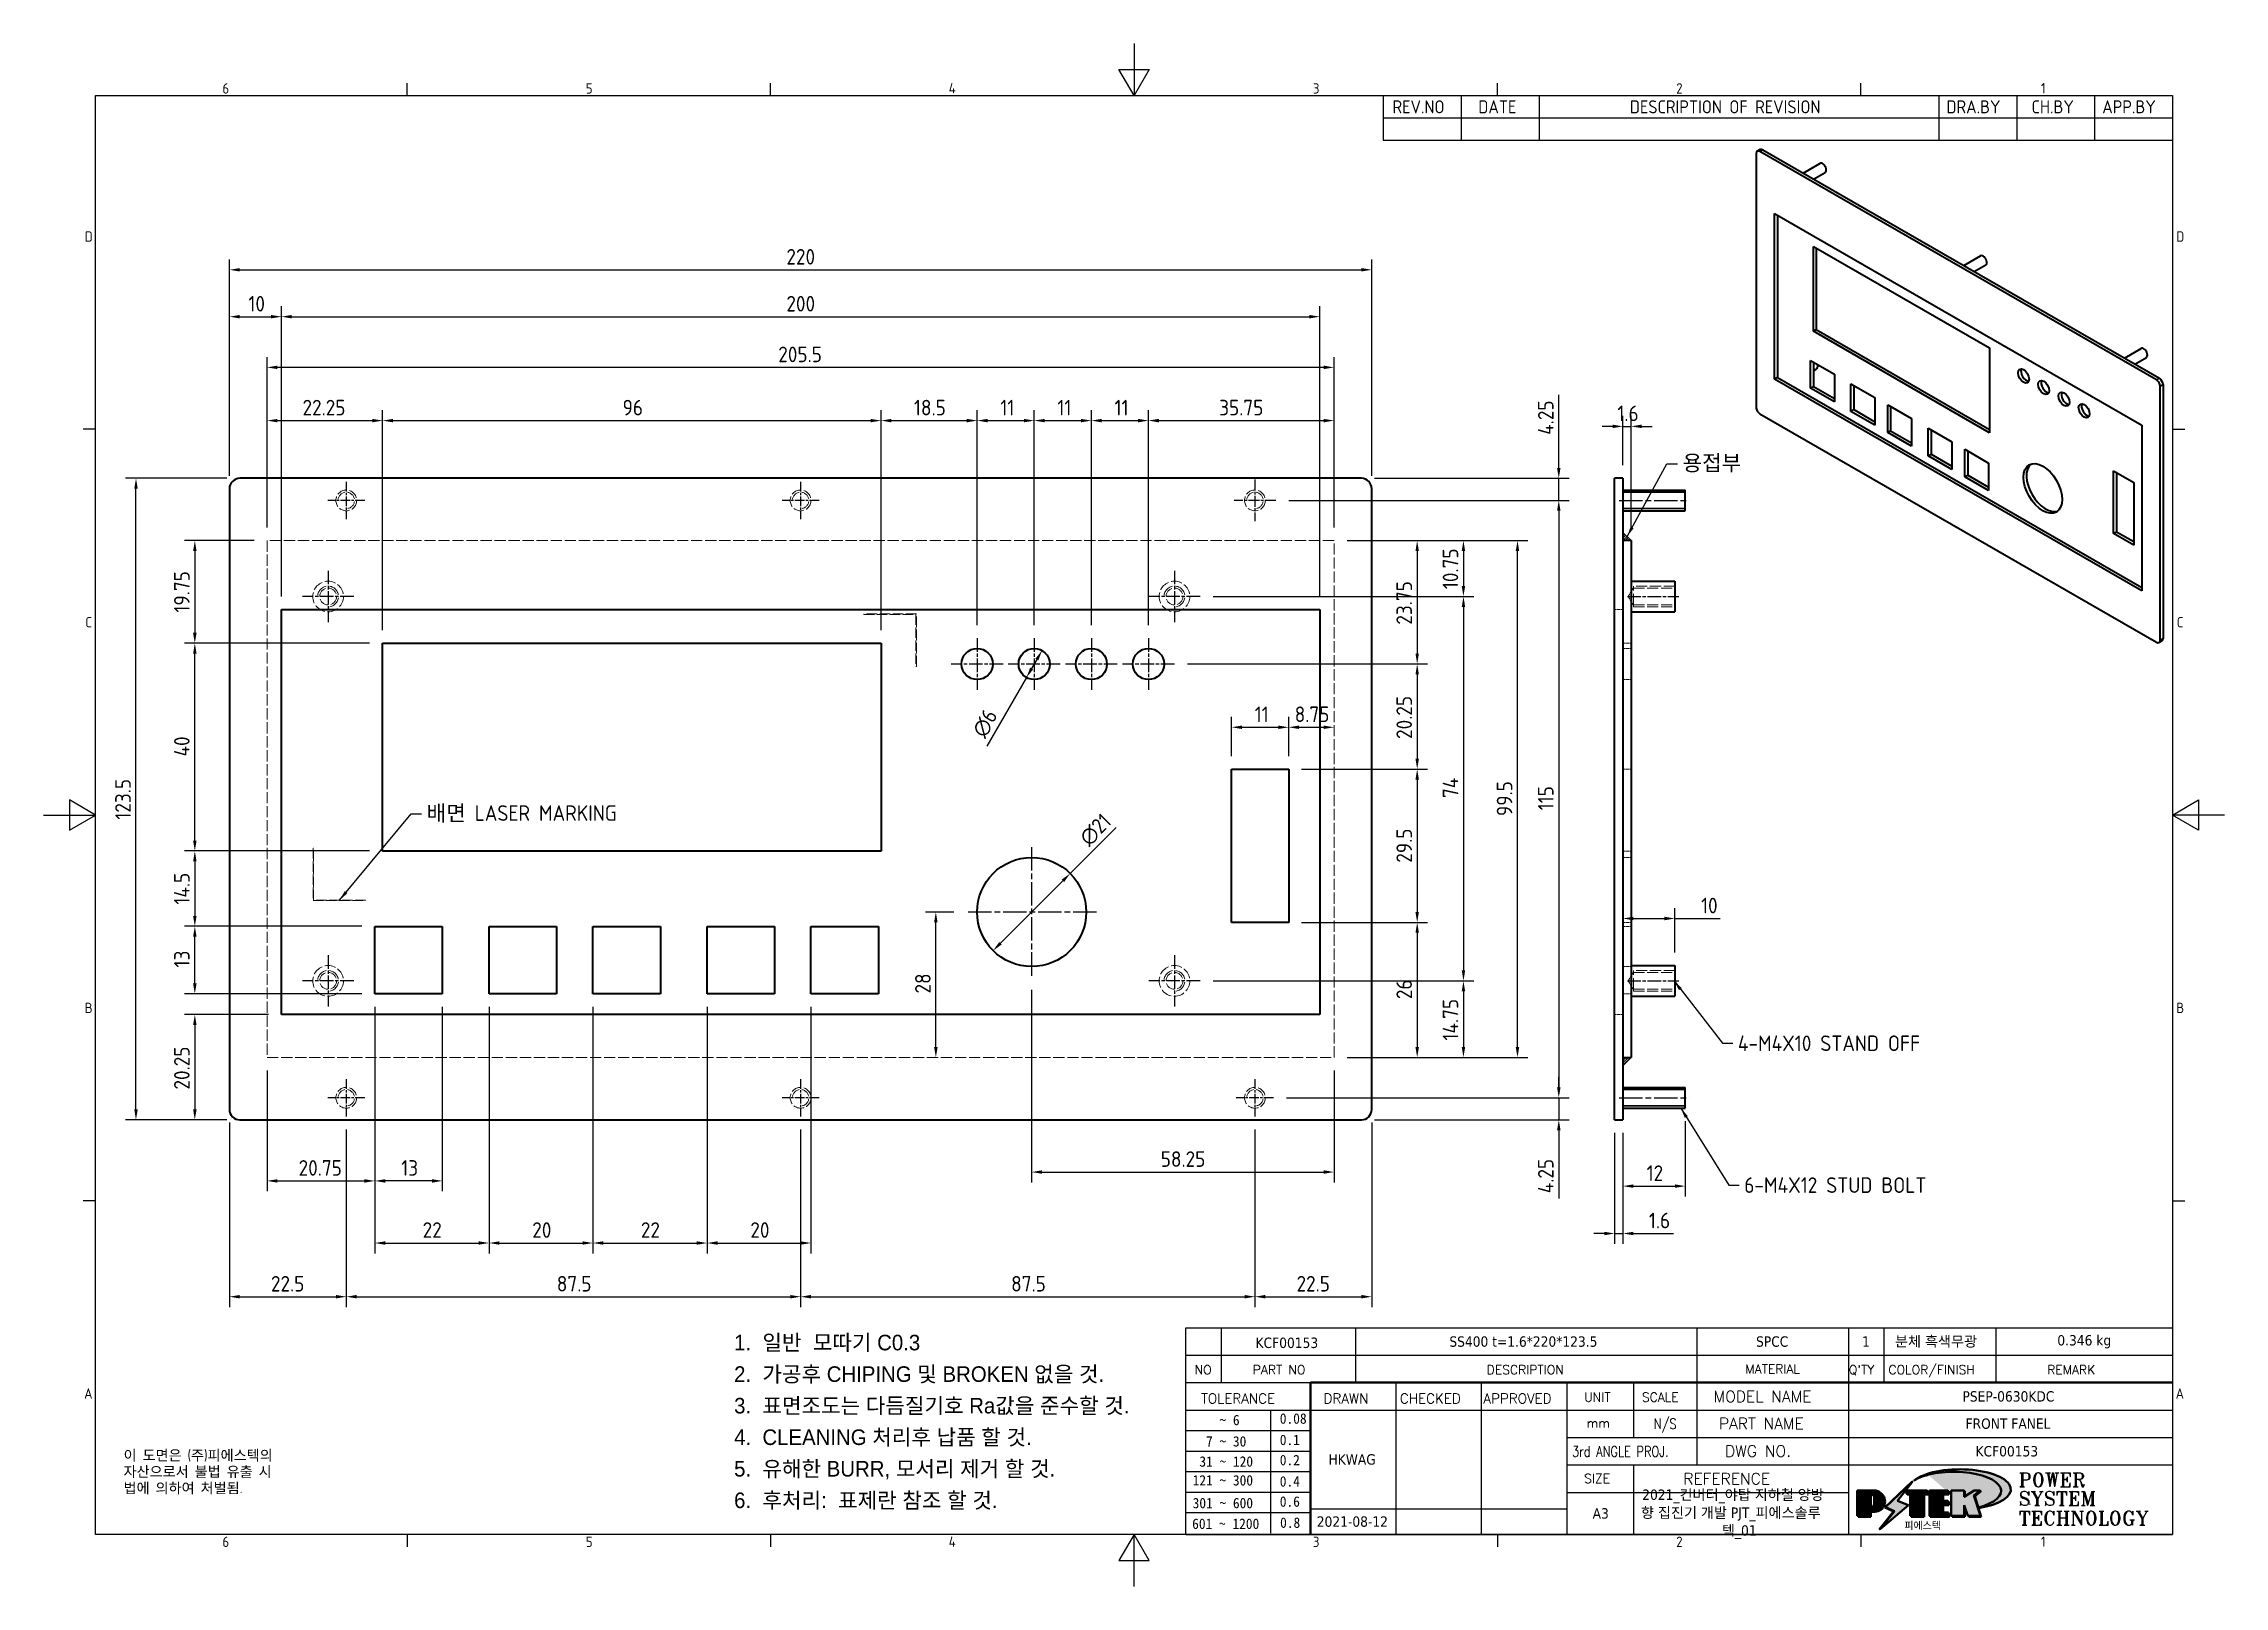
# Model space of a CAD drawing. Header units: millimetres. Extents: x 0 to 420, y 0 to 297.
import ezdxf
from ezdxf.enums import TextEntityAlignment as Align

# ---------------------------------------------------------------- set-up
doc = ezdxf.new("R2010")
doc.units = ezdxf.units.MM
doc.linetypes.add('CHAIN', pattern=[0.3543, 0.2362, -0.0295, 0.0591, -0.0295])
doc.linetypes.add('DASHED', pattern=[0.2067, 0.1654, -0.0413])
doc.layers.get('0').update_dxf_attribs({"color": 3, "lineweight": 25})
for name, color, linetype, lineweight in [('가려진 것(ISO)', 2, 'DASHED', 18), ('가시적인 것(ISO)', 3, 'Continuous', 40), ('가시적인 좁은 것(ISO)', 3, 'Continuous', 35), ('경계(ISO)', 7, 'Continuous', 25), ('기호(ISO)', 5, 'Continuous', 25), ('스케치 형상(ISO)', 3, 'Continuous', 25), ('제목(ISO)', 5, 'Continuous', 50), ('중심 표식(ISO)', 1, 'Continuous', 25), ('중심선(ISO)', 1, 'Continuous', 25), ('치수(ISO)', 2, 'Continuous', 25), ('해치(ISO)', 7, 'Continuous', 18)]:
    doc.layers.add(name, color=color, linetype=linetype, lineweight=lineweight)
doc.styles.add('HAN_291', font='')
doc.styles.add('HAN_370', font='', dxfattribs={"width": 2})
doc.styles.add('ISO Proportiona M2B', font='isocp.shx')
doc.styles.add('ISO Proportional', font='arial.ttf')
doc.styles.add('RC_284', font='ROMANC.shx')
doc.styles.add('RC_287', font='ROMANC.shx')
doc.styles.add('RC_292', font='ROMANC.shx')
doc.styles.add('ROMANT_294', font='romant.shx')
doc.styles.add('문자 텍스트_PSTEK_POSCO', font='isocp.shx')
doc.styles.add('치수 텍스트_PSTEK_POSCO', font='isocp.shx')
doc.styles.add('텍스트 스타일198', font='tahoma.ttf')
doc.styles.add('텍스트 스타일333', font='ROMANC.shx', dxfattribs={"width": 0.8})
doc.styles.get('HAN_291').set_extended_font_data('GulimChe')
doc.styles.get('HAN_370').set_extended_font_data('GulimChe')
doc.dimstyles.new('치수_PSTEK_POSCO', dxfattribs={"dimtxt": 3, "dimasz": 2, "dimexe": 2, "dimexo": 2.5, "dimgap": 1, "dimtad": 1, "dimrnd": 1e-08, "dimdsep": 46, "dimtxsty": '치수 텍스트_PSTEK_POSCO', "dimcen": 0.09, "dimdle": 10, "dimclrd": 7, "dimclre": 7, "dimclrt": 2, "dimadec": 1, "dimazin": 2, "dimtfac": 1, "dimtmove": 0, "dimatfit": 3, "dimfxl": 0, "dimtolj": 1, "dimlwd": -1, "dimlwe": -1, "dimarcsym": 0})
doc.dimstyles.new('치수_PSTEK_POSCO$7', dxfattribs={"dimtxt": 3, "dimasz": 2, "dimexe": 2, "dimexo": 2.5, "dimgap": 1, "dimtad": 1, "dimrnd": 1e-08, "dimdsep": 46, "dimtxsty": '치수 텍스트_PSTEK_POSCO', "dimcen": 0.09, "dimdle": 10, "dimclrd": 7, "dimclre": 7, "dimclrt": 2, "dimadec": 1, "dimazin": 2, "dimtfac": 1, "dimtmove": 0, "dimatfit": 3, "dimfxl": 0, "dimtolj": 1, "dimlwd": -1, "dimlwe": -1, "dimarcsym": 0})
pattern_1 = [(45, (0, 0), (-0.2245064, 0.2245064), [])]

msp = doc.modelspace()

# ---------------------------------------------------------------- texts
at = {"layer": '기호(ISO)', "color": 2, "char_height": 2.5, "attachment_point": 7, "style": 'ISO Proportiona M2B'}
for s, insert in [('REV.NO', (259.7871, 283.5832)), ('DATE', (276.3142, 283.5832)), ('DESCRIPTION OF REVISION', (305.507, 283.5832)), ('DRA.BY', (366.4757, 283.5832)), ('CH.BY', (382.8643, 283.5832)), ('APP.BY', (396.4777, 283.5832))]:
    msp.add_mtext(s, dxfattribs=dict(at, insert=insert))
at = {"layer": '기호(ISO)', "color": 2, "char_height": 3, "attachment_point": 4, "style": '치수 텍스트_PSTEK_POSCO'}
for s, insert, width in [('{\\fISOCP|b0|i0;\\H3.0000;용접부}', (315.6503, 216.1164), 13.891538), ('{\\fISOCP|b0|i0;\\H3.0000;배면 LASER MARKING}', (73.7811, 148.7124), 42.600718), ('{\\fISOCP|b0|i0;\\H3.0000;4-M4X10 STAND OFF}', (326.3179, 104.5523), 41.345654), ('{\\fISOCP|b0|i0;\\H3.0000;6-M4X12 STUD BOLT}', (327.5357, 77.2468), 41.013112)]:
    msp.add_mtext(s, dxfattribs=dict(at, insert=insert, width=width))
at = {"layer": '기호(ISO)', "color": 7, "insert": (15.3946, 26.2283), "char_height": 2, "width": 51.240138, "attachment_point": 1, "line_spacing_factor": 0.944221, "style": '문자 텍스트_PSTEK_POSCO'}
msp.add_mtext('{이 도면은 (주)피에스텍의\\P자산으로서 불법 유출 시 \\P법에 의하여 처벌됨.}', dxfattribs=at)

# ---------------------------------------------------------------- blocks, each defined once
blk = doc.blocks.new('경계 Default Border')
at = {"layer": '경계(ISO)'}
for p, q in [((70, 287), (70, 289.4)), ((140, 287), (140, 289.4)), ((280, 287), (280, 289.4)), ((350, 287), (350, 289.4)), ((10, 222.75), (7.6, 222.75)), ((410, 222.75), (412.4, 222.75)), ((10, 74.25), (7.6, 74.25)), ((410, 74.25), (412.4, 74.25)), ((70, 10), (70, 7.6)), ((140, 10), (140, 7.6)), ((280, 10), (280, 7.6)), ((350, 10), (350, 7.6))]:
    blk.add_line(p, q, dxfattribs=at)
at = {"layer": '경계(ISO)', "flags": 128}
for points in [[(210, 297), (210, 287), (207.11, 292), (212.89, 292), (210, 287)], [(10, 10), (10, 287), (410, 287), (410, 10), (10, 10)], [(0, 148.5), (10, 148.5), (5, 151.39), (5, 145.61), (10, 148.5)], [(420, 148.5), (410, 148.5), (415, 151.39), (415, 145.61), (410, 148.5)], [(210, 0), (210, 10), (207.11, 5), (212.89, 5), (210, 10)]]:
    blk.add_lwpolyline(points, dxfattribs=at)
at = {"layer": '경계(ISO)', "color": 2, "char_height": 2, "attachment_point": 7, "style": '문자 텍스트_PSTEK_POSCO'}
for s, insert in [('6', (34.43, 287.38)), ('5', (104.43, 287.38)), ('4', (174.32, 287.4)), ('3', (244.45, 287.38)), ('2', (314.42, 287.38)), ('1', (384.66, 287.4)), ('D', (7.92, 258.86)), ('D', (410.72, 258.86)), ('C', (8.03, 184.61)), ('C', (410.83, 184.61)), ('B', (7.92, 110.36)), ('B', (410.72, 110.36)), ('A', (7.81, 36.12)), ('A', (410.61, 36.12)), ('6', (34.43, 7.58)), ('5', (104.43, 7.58)), ('4', (174.32, 7.6)), ('3', (244.45, 7.58)), ('2', (314.42, 7.58)), ('1', (384.66, 7.6))]:
    blk.add_mtext(s, dxfattribs=dict(at, insert=insert))
blk = doc.blocks.new('제목 블록 PSTEK')
for color, points in [(252, [(317.22, 17.06), (322.03, 21.63), (322.28, 21.94), (317.05, 16.98), (318.75, 16.19), (316, 12.72), (316.34, 13), (318.92, 16.27)]), (5, [(321.62, 17.42), (319.53, 18.25), (322.45, 22.02), (317.22, 17.06), (318.92, 16.27), (316.17, 12.8)]), (1, [(324.48, 19.61), (325.24, 19.61), (325.24, 20.26), (321.23, 20.26), (321.23, 19.61), (321.98, 19.61), (321.98, 15.34), (324.48, 15.34)]), (252, [(321.98, 19.61), (321.4, 19.61), (321.4, 19.46), (321.98, 19.46)]), (252, [(324.66, 19.46), (325.42, 19.46), (325.42, 20.11), (325.24, 20.11), (325.24, 19.61), (324.48, 19.61), (324.48, 15.34), (322.16, 15.34), (322.16, 15.19), (324.66, 15.19)]), (1, [(329.23, 20.26), (325.66, 20.26), (325.66, 15.34), (329.36, 15.34), (329.36, 15.99), (328.11, 15.99), (328.11, 17.56), (329.23, 17.56), (329.23, 18.26), (328.11, 18.26), (328.11, 19.61), (329.23, 19.61)]), (252, [(328.29, 19.46), (329.41, 19.46), (329.41, 20.11), (329.23, 20.11), (329.23, 19.61), (328.11, 19.61), (328.11, 18.26), (328.29, 18.26)]), (252, [(328.29, 17.42), (329.41, 17.42), (329.41, 18.11), (329.23, 18.11), (329.23, 17.56), (328.11, 17.56), (328.11, 15.99), (328.29, 15.99)]), (1, [(332.33, 20.26), (329.86, 20.26), (329.86, 15.34), (332.33, 15.34), (332.33, 17.43), (333.07, 15.34), (335.49, 15.34), (334.25, 19.31), (335.44, 20.26), (334.31, 20.26), (332.33, 19)]), (252, [(332.51, 16.93), (332.33, 17.43), (332.33, 15.34), (330.04, 15.34), (330.04, 15.19), (332.51, 15.19)]), (252, [(332.51, 20.11), (332.33, 20.11), (332.33, 19), (332.51, 19.11)]), (252, [(335.62, 20.11), (335.25, 20.11), (334.25, 19.31), (335.49, 15.34), (333.2, 15.34), (333.25, 15.19), (335.66, 15.19), (334.43, 19.16)]), (252, [(329.54, 15.85), (329.36, 15.85), (329.36, 15.34), (325.83, 15.34), (325.83, 15.19), (329.54, 15.19)])]:
    blk.add_hatch(color=color).paths.add_polyline_path(points)
h = blk.add_hatch(color=1)
edge = h.paths.add_edge_path(flags=0)
edge.add_line((314.22, 19.61), (314.22, 17))
edge.add_line((314.22, 17), (314.35, 17))
edge.add_arc((314.35, 17.65), 0.651, 270, 360)
edge.add_line((315, 17.65), (315, 18.96))
edge.add_arc((314.35, 18.96), 0.651, 0, 90)
edge.add_line((314.35, 19.61), (314.22, 19.61))
edge = h.paths.add_edge_path()
edge.add_arc((314.98, 18.29), 1.97, 270, 450)
edge.add_line((314.98, 20.26), (311.77, 20.26))
edge.add_line((311.77, 20.26), (311.77, 15.34))
edge.add_line((311.77, 15.34), (314.22, 15.34))
edge.add_line((314.22, 15.34), (314.22, 16.32))
edge.add_line((314.22, 16.32), (314.98, 16.32))
h = blk.add_hatch(color=252)
edge = h.paths.add_edge_path()
edge.add_arc((314.98, 18.29), 1.97, 270, 406.8279)
edge.add_arc((315.16, 18.14), 1.97, -90, 53.561, ccw=False)
edge.add_line((315.16, 16.17), (314.4, 16.17))
edge.add_line((314.4, 16.17), (314.4, 15.19))
edge.add_line((314.4, 15.19), (311.94, 15.19))
edge.add_line((311.94, 15.19), (311.94, 15.34))
edge.add_line((311.94, 15.34), (314.22, 15.34))
edge.add_line((314.22, 15.34), (314.22, 16.32))
edge.add_line((314.22, 16.32), (314.98, 16.32))
h = blk.add_hatch(color=252)
edge = h.paths.add_edge_path()
edge.add_line((314.4, 19.46), (314.53, 19.46))
edge.add_arc((314.53, 18.81), 0.651, 60.4189, 90, ccw=False)
edge.add_arc((314.35, 18.96), 0.651, 39.9699, 90)
edge.add_line((314.35, 19.61), (314.22, 19.61))
edge.add_line((314.22, 19.61), (314.22, 17))
edge.add_line((314.22, 17), (314.35, 17))
edge.add_arc((314.35, 17.65), 0.651, 270, 274.6931)
edge.add_line((314.4, 17), (314.4, 19.46))
at = {"layer": '해치(ISO)', "true_color": 0x27d1fc}
h = blk.add_hatch(color=140, dxfattribs=at)
edge = h.paths.add_edge_path()
edge.add_ellipse((330.37, 20.16), major_axis=(9.1, 0), ratio=0.40699, start_angle=301.3098, end_angle=507.7437)
edge.add_ellipse((331.53, 20.46), major_axis=(-9.82, 0), ratio=0.39426, start_angle=111.5121, end_angle=334.4703, ccw=False)
edge.add_line((335.14, 16.86), (335.1, 16.99))
at = {"color": 180}
for p, q in [((182.48, 11.79), (182.48, 51.57)), ((182.48, 51.57), (372.48, 51.57)), ((189.27, 51.57), (189.27, 41.01)), ((215.22, 41.01), (215.22, 51.57)), ((280.88, 51.57), (280.88, 41.01)), ((310.09, 51.57), (310.09, 41.01)), ((316.9, 51.57), (316.9, 41.01)), ((338.46, 51.57), (338.46, 41.01)), ((372.48, 51.57), (372.48, 11.79)), ((182.48, 46.29), (372.48, 46.29)), ((182.48, 41.01), (206.45, 41.01)), ((222.94, 11.79), (222.94, 41.01)), ((239.43, 11.79), (239.43, 41.01)), ((255.92, 11.79), (255.92, 41.01)), ((268.69, 41.01), (268.69, 30.45)), ((280.88, 41.01), (280.88, 25.17)), ((310.09, 41.01), (310.09, 11.79)), ((182.48, 35.73), (206.45, 35.73)), ((198.86, 12.03), (198.86, 35.73)), ((206.45, 35.73), (372.48, 35.73)), ((182.48, 31.78), (206.45, 31.78)), ((255.92, 30.45), (372.48, 30.45)), ((182.48, 27.83), (206.45, 27.83)), ((182.48, 23.88), (206.45, 23.88)), ((255.92, 25.17), (372.48, 25.17)), ((268.69, 25.17), (268.69, 11.79)), ((182.48, 19.93), (206.45, 19.93)), ((255.92, 19.89), (310.09, 19.89)), ((182.48, 15.98), (206.45, 15.98)), ((206.45, 16.74), (255.92, 16.74)), ((182.48, 11.79), (372.48, 11.79))]:
    blk.add_line(p, q, dxfattribs=at)
at = {"color": 7, "lineweight": 50}
for p, q in [((206.45, 11.79), (206.45, 41.01)), ((206.45, 41.01), (372.48, 41.01))]:
    blk.add_line(p, q, dxfattribs=at)
at = {"color": 7}
for p, q in [((322.28, 21.94), (317.05, 16.98)), ((322.45, 22.02), (317.22, 17.06)), ((317.22, 17.06), (322.03, 21.63)), ((319.53, 18.25), (322.45, 22.02)), ((322.03, 21.63), (322.28, 21.94)), ((314.98, 20.26), (311.77, 20.26)), ((311.77, 20.26), (311.77, 15.34)), ((314.98, 20.26), (311.77, 20.26)), ((311.77, 20.26), (311.77, 15.34)), ((314.22, 17), (314.22, 19.61)), ((314.22, 19.61), (314.35, 19.61)), ((314.35, 19.61), (314.22, 19.61)), ((314.22, 19.61), (314.22, 17)), ((314.22, 17), (314.22, 19.61)), ((314.22, 19.61), (314.35, 19.61)), ((314.35, 17), (314.22, 17)), ((314.22, 17), (314.35, 17)), ((314.35, 17), (314.22, 17)), ((314.4, 19.46), (314.53, 19.46)), ((314.4, 17), (314.4, 19.46)), ((315, 18.96), (315, 17.65)), ((315, 18.96), (315, 17.65)), ((316.17, 12.8), (321.62, 17.42)), ((317.05, 16.98), (318.75, 16.19)), ((318.92, 16.27), (317.22, 17.06)), ((317.22, 17.06), (318.92, 16.27)), ((321.62, 17.42), (319.53, 18.25)), ((325.24, 20.26), (321.23, 20.26)), ((321.23, 20.26), (321.23, 19.61)), ((325.24, 20.26), (321.23, 20.26)), ((321.23, 20.26), (321.23, 19.61)), ((321.23, 19.61), (321.98, 19.61)), ((321.23, 19.61), (321.98, 19.61)), ((321.4, 19.61), (321.4, 19.46)), ((321.98, 19.61), (321.4, 19.61)), ((321.4, 19.46), (321.98, 19.46)), ((321.98, 19.61), (321.98, 15.34)), ((321.98, 19.46), (321.98, 19.61)), ((321.98, 19.61), (321.98, 15.34)), ((324.48, 19.61), (325.24, 19.61)), ((324.48, 15.34), (324.48, 19.61)), ((325.24, 19.61), (324.48, 19.61)), ((324.48, 19.61), (324.48, 15.34)), ((324.48, 19.61), (325.24, 19.61)), ((324.48, 15.34), (324.48, 19.61)), ((324.66, 19.46), (325.42, 19.46)), ((324.66, 15.19), (324.66, 19.46)), ((325.24, 19.61), (325.24, 20.26)), ((325.24, 19.61), (325.24, 20.26)), ((325.42, 20.11), (325.24, 20.11)), ((325.24, 20.11), (325.24, 19.61)), ((325.42, 19.46), (325.42, 20.11)), ((329.23, 20.26), (325.66, 20.26)), ((325.66, 20.26), (325.66, 15.34)), ((325.66, 20.26), (325.66, 15.34)), ((329.23, 20.26), (325.66, 20.26)), ((328.11, 18.26), (328.11, 19.61)), ((328.11, 19.61), (329.23, 19.61)), ((329.23, 19.61), (328.11, 19.61)), ((328.11, 19.61), (328.11, 18.26)), ((328.11, 18.26), (328.11, 19.61)), ((328.11, 19.61), (329.23, 19.61)), ((329.23, 18.26), (328.11, 18.26)), ((328.11, 18.26), (328.29, 18.26)), ((329.23, 18.26), (328.11, 18.26)), ((328.11, 17.56), (329.23, 17.56)), ((328.11, 15.99), (328.11, 17.56)), ((329.23, 17.56), (328.11, 17.56)), ((328.11, 17.56), (328.11, 15.99)), ((328.11, 17.56), (329.23, 17.56)), ((328.11, 15.99), (328.11, 17.56)), ((328.29, 18.26), (328.29, 19.46)), ((328.29, 19.46), (329.41, 19.46)), ((328.29, 15.99), (328.29, 17.42)), ((328.29, 17.42), (329.41, 17.42)), ((329.23, 19.61), (329.23, 20.26)), ((329.23, 19.61), (329.23, 20.26)), ((329.41, 20.11), (329.23, 20.11)), ((329.23, 20.11), (329.23, 19.61)), ((329.23, 17.56), (329.23, 18.26)), ((329.23, 17.56), (329.23, 18.26)), ((329.41, 18.11), (329.23, 18.11)), ((329.23, 18.11), (329.23, 17.56)), ((329.41, 19.46), (329.41, 20.11)), ((329.41, 17.42), (329.41, 18.11)), ((332.33, 20.26), (329.86, 20.26)), ((329.86, 20.26), (329.86, 15.34)), ((329.86, 20.26), (329.86, 15.34)), ((332.33, 20.26), (329.86, 20.26)), ((334.31, 20.26), (332.33, 19)), ((332.33, 19), (332.33, 20.26)), ((334.31, 20.26), (332.33, 19)), ((332.33, 19), (332.33, 20.26)), ((332.51, 20.11), (332.33, 20.11)), ((332.33, 20.11), (332.33, 19)), ((332.33, 19), (332.51, 19.11)), ((332.33, 17.43), (333.07, 15.34)), ((332.33, 15.34), (332.33, 17.43)), ((332.51, 16.93), (332.33, 17.43)), ((332.33, 17.43), (332.33, 15.34)), ((332.33, 17.43), (333.07, 15.34)), ((332.33, 15.34), (332.33, 17.43)), ((332.51, 19.11), (332.51, 20.11)), ((332.51, 15.19), (332.51, 16.93)), ((334.25, 19.31), (335.44, 20.26)), ((334.25, 19.31), (335.44, 20.26)), ((335.25, 20.11), (334.25, 19.31)), ((335.49, 15.34), (334.25, 19.31)), ((334.25, 19.31), (335.49, 15.34)), ((335.49, 15.34), (334.25, 19.31)), ((335.44, 20.26), (334.31, 20.26)), ((335.44, 20.26), (334.31, 20.26)), ((334.43, 19.16), (335.62, 20.11)), ((335.66, 15.19), (334.43, 19.16)), ((335.62, 20.11), (335.25, 20.11)), ((345.04, 17.5), (344.99, 17.69)), ((311.77, 15.34), (314.22, 15.34)), ((311.77, 15.34), (314.22, 15.34)), ((314.22, 15.34), (311.94, 15.34)), ((311.94, 15.34), (311.94, 15.19)), ((311.94, 15.19), (314.4, 15.19)), ((314.22, 16.32), (314.98, 16.32)), ((314.22, 15.34), (314.22, 16.32)), ((314.98, 16.32), (314.22, 16.32)), ((314.22, 16.32), (314.22, 15.34)), ((314.22, 16.32), (314.98, 16.32)), ((314.22, 15.34), (314.22, 16.32)), ((314.4, 16.17), (315.16, 16.17)), ((314.4, 15.19), (314.4, 16.17)), ((318.75, 16.19), (316, 12.72)), ((316, 12.72), (316.34, 13)), ((318.92, 16.27), (316.17, 12.8)), ((316.34, 13), (318.92, 16.27)), ((321.98, 15.34), (324.48, 15.34)), ((321.98, 15.34), (324.48, 15.34)), ((324.48, 15.34), (322.16, 15.34)), ((322.16, 15.34), (322.16, 15.19)), ((322.16, 15.19), (324.66, 15.19)), ((325.66, 15.34), (329.36, 15.34)), ((325.66, 15.34), (329.36, 15.34)), ((329.36, 15.34), (325.83, 15.34)), ((325.83, 15.34), (325.83, 15.19)), ((325.83, 15.19), (329.54, 15.19)), ((329.36, 15.99), (328.11, 15.99)), ((328.11, 15.99), (328.29, 15.99)), ((329.36, 15.99), (328.11, 15.99)), ((329.36, 15.34), (329.36, 15.99)), ((329.36, 15.34), (329.36, 15.99)), ((329.54, 15.85), (329.36, 15.85)), ((329.36, 15.85), (329.36, 15.34)), ((329.54, 15.19), (329.54, 15.85)), ((329.86, 15.34), (332.33, 15.34)), ((329.86, 15.34), (332.33, 15.34)), ((332.33, 15.34), (330.04, 15.34)), ((330.04, 15.34), (330.04, 15.19)), ((330.04, 15.19), (332.51, 15.19)), ((333.07, 15.34), (335.49, 15.34)), ((333.07, 15.34), (335.49, 15.34)), ((335.49, 15.34), (333.2, 15.34)), ((333.2, 15.34), (333.25, 15.19)), ((333.25, 15.19), (335.66, 15.19))]:
    blk.add_line(p, q, dxfattribs=at)
at = {"color": 5}
for p, q in [((322.45, 22.02), (317.22, 17.06)), ((319.53, 18.25), (322.45, 22.02)), ((316.17, 12.8), (321.62, 17.42)), ((317.22, 17.06), (318.92, 16.27)), ((321.62, 17.42), (319.53, 18.25)), ((318.92, 16.27), (316.17, 12.8))]:
    blk.add_line(p, q, dxfattribs=at)
at = {"color": 1}
for p, q in [((314.98, 20.26), (311.77, 20.26)), ((311.77, 20.26), (311.77, 15.34)), ((314.22, 17), (314.22, 19.61)), ((314.22, 19.61), (314.35, 19.61)), ((314.35, 17), (314.22, 17)), ((315, 18.96), (315, 17.65)), ((325.24, 20.26), (321.23, 20.26)), ((321.23, 20.26), (321.23, 19.61)), ((321.23, 19.61), (321.98, 19.61)), ((321.98, 19.61), (321.98, 15.34)), ((324.48, 19.61), (325.24, 19.61)), ((324.48, 15.34), (324.48, 19.61)), ((325.24, 19.61), (325.24, 20.26)), ((329.23, 20.26), (325.66, 20.26)), ((325.66, 20.26), (325.66, 15.34)), ((328.11, 18.26), (328.11, 19.61)), ((328.11, 19.61), (329.23, 19.61)), ((329.23, 18.26), (328.11, 18.26)), ((328.11, 17.56), (329.23, 17.56)), ((328.11, 15.99), (328.11, 17.56)), ((329.23, 19.61), (329.23, 20.26)), ((329.23, 17.56), (329.23, 18.26)), ((332.33, 20.26), (329.86, 20.26)), ((329.86, 20.26), (329.86, 15.34)), ((334.31, 20.26), (332.33, 19)), ((332.33, 19), (332.33, 20.26)), ((332.33, 17.43), (333.07, 15.34)), ((332.33, 15.34), (332.33, 17.43)), ((334.25, 19.31), (335.44, 20.26)), ((335.49, 15.34), (334.25, 19.31)), ((335.44, 20.26), (334.31, 20.26)), ((311.77, 15.34), (314.22, 15.34)), ((314.22, 16.32), (314.98, 16.32)), ((314.22, 15.34), (314.22, 16.32)), ((321.98, 15.34), (324.48, 15.34)), ((325.66, 15.34), (329.36, 15.34)), ((329.36, 15.99), (328.11, 15.99)), ((329.36, 15.34), (329.36, 15.99)), ((329.86, 15.34), (332.33, 15.34)), ((333.07, 15.34), (335.49, 15.34))]:
    blk.add_line(p, q, dxfattribs=at)
at = {"color": 7}
for centre, radius, start, end in [((314.35, 18.96), 0.651, 0, 90), ((314.35, 18.96), 0.651, 39.9699, 90), ((314.35, 18.96), 0.651, 0, 90), ((314.35, 17.65), 0.651, 270, 0), ((314.35, 17.65), 0.651, 270, 0), ((314.35, 17.65), 0.651, 270, 274.6931), ((314.53, 18.81), 0.651, 60.4189, 90), ((314.98, 18.29), 1.97, 270, 90), ((314.98, 18.29), 1.97, 270, 90), ((314.98, 18.29), 1.97, 270, 46.8279), ((315.16, 18.14), 1.97, 270, 53.561)]:
    blk.add_arc(centre, radius, start, end, dxfattribs=at)
at = {"color": 1}
for centre, radius, start, end in [((314.35, 18.96), 0.651, 0, 90), ((314.35, 17.65), 0.651, 270, 0), ((314.98, 18.29), 1.97, 270, 90)]:
    blk.add_arc(centre, radius, start, end, dxfattribs=at)
at = {"layer": '제목(ISO)', "lineweight": 18}
blk.add_line((182.48, 35.73), (182.48, 11.79), dxfattribs=at)
at = {"layer": '제목(ISO)'}
for p, q in [((322.28, 21.94), (317.05, 16.98)), ((322.45, 22.02), (317.22, 17.06)), ((317.22, 17.06), (322.03, 21.63)), ((319.53, 18.25), (322.45, 22.02)), ((322.03, 21.63), (322.28, 21.94)), ((314.98, 20.26), (311.77, 20.26)), ((311.77, 20.26), (311.77, 15.34)), ((314.22, 17), (314.22, 19.61)), ((314.22, 19.61), (314.35, 19.61)), ((314.35, 19.61), (314.22, 19.61)), ((314.22, 19.61), (314.22, 17)), ((314.35, 17), (314.22, 17)), ((314.22, 17), (314.35, 17)), ((314.4, 19.46), (314.53, 19.46)), ((314.4, 17), (314.4, 19.46)), ((315, 18.96), (315, 17.65)), ((316.17, 12.8), (321.62, 17.42)), ((317.05, 16.98), (318.75, 16.19)), ((317.22, 17.06), (318.92, 16.27)), ((318.92, 16.27), (317.22, 17.06)), ((321.62, 17.42), (319.53, 18.25)), ((325.24, 20.26), (321.23, 20.26)), ((321.23, 20.26), (321.23, 19.61)), ((321.23, 19.61), (321.98, 19.61)), ((321.98, 19.61), (321.4, 19.61)), ((321.4, 19.61), (321.4, 19.46)), ((321.4, 19.46), (321.98, 19.46)), ((321.98, 19.61), (321.98, 15.34)), ((321.98, 19.46), (321.98, 19.61)), ((324.48, 19.61), (325.24, 19.61)), ((324.48, 15.34), (324.48, 19.61)), ((325.24, 19.61), (324.48, 19.61)), ((324.48, 19.61), (324.48, 15.34)), ((324.66, 19.46), (325.42, 19.46)), ((324.66, 15.19), (324.66, 19.46)), ((325.24, 19.61), (325.24, 20.26)), ((325.42, 20.11), (325.24, 20.11)), ((325.24, 20.11), (325.24, 19.61)), ((325.42, 19.46), (325.42, 20.11)), ((329.23, 20.26), (325.66, 20.26)), ((325.66, 20.26), (325.66, 15.34)), ((328.11, 18.26), (328.11, 19.61)), ((328.11, 19.61), (329.23, 19.61)), ((329.23, 19.61), (328.11, 19.61)), ((328.11, 19.61), (328.11, 18.26)), ((329.23, 18.26), (328.11, 18.26)), ((328.11, 18.26), (328.29, 18.26)), ((328.11, 15.99), (328.11, 17.56)), ((328.11, 17.56), (329.23, 17.56)), ((329.23, 17.56), (328.11, 17.56)), ((328.11, 17.56), (328.11, 15.99)), ((328.29, 19.46), (329.41, 19.46)), ((328.29, 18.26), (328.29, 19.46)), ((328.29, 17.42), (329.41, 17.42)), ((328.29, 15.99), (328.29, 17.42)), ((329.23, 19.61), (329.23, 20.26)), ((329.41, 20.11), (329.23, 20.11)), ((329.23, 20.11), (329.23, 19.61)), ((329.23, 17.56), (329.23, 18.26)), ((329.41, 18.11), (329.23, 18.11)), ((329.23, 18.11), (329.23, 17.56)), ((329.41, 19.46), (329.41, 20.11)), ((329.41, 17.42), (329.41, 18.11)), ((332.33, 20.26), (329.86, 20.26)), ((329.86, 20.26), (329.86, 15.34)), ((334.31, 20.26), (332.33, 19)), ((332.33, 19), (332.33, 20.26)), ((332.51, 20.11), (332.33, 20.11)), ((332.33, 20.11), (332.33, 19)), ((332.33, 19), (332.51, 19.11)), ((332.33, 15.34), (332.33, 17.43)), ((332.33, 17.43), (333.07, 15.34)), ((332.51, 16.93), (332.33, 17.43)), ((332.33, 17.43), (332.33, 15.34)), ((332.51, 19.11), (332.51, 20.11)), ((332.51, 15.19), (332.51, 16.93)), ((334.25, 19.31), (335.44, 20.26)), ((335.25, 20.11), (334.25, 19.31)), ((335.49, 15.34), (334.25, 19.31)), ((334.25, 19.31), (335.49, 15.34)), ((335.44, 20.26), (334.31, 20.26)), ((334.43, 19.16), (335.62, 20.11)), ((335.66, 15.19), (334.43, 19.16)), ((335.62, 20.11), (335.25, 20.11)), ((311.77, 15.34), (314.22, 15.34)), ((314.22, 15.34), (311.94, 15.34)), ((311.94, 15.34), (311.94, 15.19)), ((311.94, 15.19), (314.4, 15.19)), ((314.22, 15.34), (314.22, 16.32)), ((314.22, 16.32), (314.98, 16.32)), ((314.98, 16.32), (314.22, 16.32)), ((314.22, 16.32), (314.22, 15.34)), ((314.4, 15.19), (314.4, 16.17)), ((314.4, 16.17), (315.16, 16.17)), ((318.75, 16.19), (316, 12.72)), ((316, 12.72), (316.34, 13)), ((318.92, 16.27), (316.17, 12.8)), ((316.34, 13), (318.92, 16.27)), ((321.98, 15.34), (324.48, 15.34)), ((324.48, 15.34), (322.16, 15.34)), ((322.16, 15.34), (322.16, 15.19)), ((322.16, 15.19), (324.66, 15.19)), ((325.66, 15.34), (329.36, 15.34)), ((329.36, 15.34), (325.83, 15.34)), ((325.83, 15.34), (325.83, 15.19)), ((325.83, 15.19), (329.54, 15.19)), ((329.36, 15.99), (328.11, 15.99)), ((328.11, 15.99), (328.29, 15.99)), ((329.36, 15.34), (329.36, 15.99)), ((329.54, 15.85), (329.36, 15.85)), ((329.36, 15.85), (329.36, 15.34)), ((329.54, 15.19), (329.54, 15.85)), ((329.86, 15.34), (332.33, 15.34)), ((332.33, 15.34), (330.04, 15.34)), ((330.04, 15.34), (330.04, 15.19)), ((330.04, 15.19), (332.51, 15.19)), ((333.07, 15.34), (335.49, 15.34)), ((335.49, 15.34), (333.2, 15.34)), ((333.2, 15.34), (333.25, 15.19)), ((333.25, 15.19), (335.66, 15.19))]:
    blk.add_line(p, q, dxfattribs=at)
at = {"layer": '제목(ISO)', "color": 4}
blk.add_line((335.14, 16.86), (335.1, 16.99), dxfattribs=at)
at = {"layer": '제목(ISO)'}
for centre, radius, start, end in [((314.35, 18.96), 0.651, 0, 90), ((314.35, 18.96), 0.651, 39.9699, 90), ((314.35, 17.65), 0.651, 270, 0), ((314.35, 17.65), 0.651, 270, 274.6931), ((314.53, 18.81), 0.651, 60.4189, 90), ((314.98, 18.29), 1.97, 46.8279, 90), ((314.98, 18.29), 1.97, 270, 46.8279), ((314.98, 18.29), 1.97, 270, 46.8279), ((315.16, 18.14), 1.97, 270, 53.561)]:
    blk.add_arc(centre, radius, start, end, dxfattribs=at)
at = {"layer": '제목(ISO)', "color": 4}
for centre, major_axis, ratio, start_param, end_param in [((331.53, 20.46), (9.82, 0), 0.39426, 5.087845, 8.9792), ((330.37, 20.16), (9.1, 0), 0.40699, 5.258849, 8.861799)]:
    blk.add_ellipse(centre, major_axis=major_axis, ratio=ratio, start_param=start_param, end_param=end_param, dxfattribs=at)
at = {"color": 2}
for s, height, style, p in [('NO', 1.742, 'RC_284', (184.14, 42.62)), ('PART NO', 1.742, 'RC_284', (195.34, 42.62)), ('DESCRIPTION', 1.7424, 'RC_284', (240.4, 42.62)), ("Q'TY", 1.742, 'RC_284', (310.14, 42.62)), ('COLOR/FINISH', 1.7424, 'RC_284', (317.77, 42.62)), ('REMARK', 1.742, 'RC_284', (348.35, 42.62)), (' TOLERANCE', 1.9, 'RC_287', (184.09, 37.01)), ('DRAWN', 1.9, 'RC_287', (208.98, 37.01)), ('CHECKED', 1.9, 'RC_287', (223.69, 37.01)), ('APPROVED', 1.9, 'RC_287', (239.78, 37.01)), ('UNIT', 1.742, 'RC_284', (259.17, 37.34)), ('SCALE', 1.742, 'RC_284', (270.29, 37.34)), ('MODEL NAME', 2.178, 'RC_292', (284.1, 37.25)), ('    ~ 6', 2, 'HAN_291', (183.77, 32.82)), ('0.08', 2, 'HAN_291', (200.55, 33.1)), ('PART NAME', 2.178, 'RC_292', (285.14, 32.03)), ('  7 ~ 30', 2, 'HAN_291', (183.77, 28.71)), ('0.1', 2, 'HAN_291', (200.55, 28.99)), ('mm', 1.742, 'RC_284', (259.65, 32.35)), (' 31 ~ 120', 2, 'HAN_291', (183.77, 24.83)), ('0.2', 2, 'HAN_291', (200.55, 25.11)), (' DWG NO.', 2.178, 'RC_292', (284.81, 26.75)), ('121 ~ 300', 2, 'HAN_291', (183.77, 21.21)), ('0.4', 2, 'HAN_291', (200.55, 21)), ('SIZE', 1.742, 'RC_284', (259.17, 21.69)), ('REFERENCE', 2.178, 'RC_292', (278.27, 21.43)), ('301 ~ 600', 2, 'HAN_291', (183.77, 16.83)), ('0.6', 2, 'HAN_291', (200.55, 17.12)), ('601 ~ 1200', 2, 'HAN_291', (183.68, 12.85)), ('0.8', 2, 'HAN_291', (200.61, 13.06))]:
    blk.add_text(s, height=height, dxfattribs=dict(at, style=style)).set_placement(p)
at = {"color": 2, "style": 'RC_284'}
blk.add_text('MATERIAL', height=1.742, dxfattribs=at).set_placement((295.48, 43.65), align=Align.MIDDLE_CENTER)
at = {"color": 7, "style": '텍스트 스타일333', "width": 0.8}
blk.add_text('N/S', height=2, dxfattribs=at).set_placement((274.78, 33.09), align=Align.MIDDLE_CENTER)
at = {"color": 2, "style": '텍스트 스타일333', "width": 0.8}
blk.add_text('3rd ANGLE PROJ.', height=2, dxfattribs=at).set_placement((256.84, 26.76))
at = {"color": 7, "style": 'ROMANT_294'}
for s, p in [('POWER', (342.83, 20.97)), ('SYSTEM', (342.83, 17.33)), ('TECHNOLOGY', (342.83, 13.57))]:
    blk.add_text(s, height=2.7, dxfattribs=at).set_placement(p)
at = {"color": 7, "insert": (320.85, 14.21), "char_height": 1.4, "attachment_point": 1, "line_spacing_factor": 0.332, "style": 'HAN_370'}
blk.add_mtext('\\fHY견고딕|b0|i0;\\H1.4000;피에스텍', dxfattribs=at)
at = {"layer": '제목(ISO)', "color": 7, "style": '텍스트 스타일198'}
for tag, p in [('질량\\P3;_001', (350.3, 48.16)), ('부품_번호_001', (195.89, 47.68)), ('설명_001', (233.21, 47.92)), ('재질_001', (292.28, 47.93)), ("3._Q'TY_001", (312.71, 47.92)), ('4._COLOR_001', (319.03, 47.95)), ('1._MODEL_NAME_001', (332.03, 37.37)), ('제목_001', (332.63, 32.12)), ('설계자_001', (209.94, 25.23)), ('부품_번호_001', (334.55, 26.81)), ('시트_크기_001', (260.81, 14.84)), ('프로젝트_002', (270.12, 14.98)), ('프로젝트_001', (270.36, 18.44)), ('작성_날짜_001', (207.68, 13.27)), ('프로젝트_003', (285.7, 11.55))]:
    blk.add_attdef(tag, p, '', height=2, dxfattribs=at)
for tag, p in [('점검자', (231.18, 26.23)), ('엔지니어링_승인자', (247.67, 26.23)), ('점검_날짜', (231.18, 14.27)), ('엔지니어링_승인_날짜', (247.67, 14.27))]:
    blk.add_attdef(tag, text='', height=2, dxfattribs=at).set_placement(p, align=Align.MIDDLE_CENTER)
blk = doc.blocks.new('*D21')
at = {"layer": 'Defpoints', "color": 0, "transparency": 16777216}
for p in [(65.29, 224.43), (43.04, 201.32), (65.29, 181.57)]:
    blk.add_point(p, dxfattribs=at)
at = {"layer": '치수(ISO)', "color": 7, "transparency": 16777216}
for p, q in [((43.04, 203.82), (43.04, 226.43)), ((45.04, 224.43), (63.29, 224.43)), ((65.29, 184.07), (65.29, 226.43))]:
    blk.add_line(p, q, dxfattribs=at)
for points in [[(45.04, 224.76), (45.04, 224.09), (43.04, 224.43)], [(63.29, 224.76), (63.29, 224.09), (65.29, 224.43)]]:
    blk.add_solid(points, dxfattribs=at)
at = {"layer": '치수(ISO)', "color": 2, "transparency": 16777216, "insert": (49.86, 226.93), "char_height": 3, "attachment_point": 4, "style": '치수 텍스트_PSTEK_POSCO'}
blk.add_mtext('\\A1;22.25', dxfattribs=at)
blk = doc.blocks.new('*D22')
at = {"layer": 'Defpoints', "color": 0, "transparency": 16777216}
for p in [(161.29, 224.43), (65.29, 181.57), (161.29, 181.57)]:
    blk.add_point(p, dxfattribs=at)
at = {"layer": '치수(ISO)', "color": 7, "transparency": 16777216}
for p, q in [((65.29, 184.07), (65.29, 226.43)), ((67.29, 224.43), (159.29, 224.43)), ((161.29, 184.07), (161.29, 226.43))]:
    blk.add_line(p, q, dxfattribs=at)
for points in [[(67.29, 224.76), (67.29, 224.09), (65.29, 224.43)], [(159.29, 224.76), (159.29, 224.09), (161.29, 224.43)]]:
    blk.add_solid(points, dxfattribs=at)
at = {"layer": '치수(ISO)', "color": 2, "transparency": 16777216, "insert": (111.5, 226.93), "char_height": 3, "attachment_point": 4, "style": '치수 텍스트_PSTEK_POSCO'}
blk.add_mtext('\\A1;96', dxfattribs=at)
blk = doc.blocks.new('*D23')
at = {"layer": 'Defpoints', "color": 0, "transparency": 16777216}
for p in [(179.79, 224.43), (161.29, 181.57), (179.79, 182.57)]:
    blk.add_point(p, dxfattribs=at)
at = {"layer": '치수(ISO)', "color": 7, "transparency": 16777216}
for p, q in [((161.29, 184.07), (161.29, 226.43)), ((163.29, 224.43), (177.79, 224.43)), ((179.79, 185.07), (179.79, 226.43))]:
    blk.add_line(p, q, dxfattribs=at)
for points in [[(163.29, 224.76), (163.29, 224.09), (161.29, 224.43)], [(177.79, 224.76), (177.79, 224.09), (179.79, 224.43)]]:
    blk.add_solid(points, dxfattribs=at)
at = {"layer": '치수(ISO)', "color": 2, "transparency": 16777216, "insert": (167.62, 226.93), "char_height": 3, "attachment_point": 4, "style": '치수 텍스트_PSTEK_POSCO'}
blk.add_mtext('\\A1;18.5', dxfattribs=at)
blk = doc.blocks.new('*D24')
at = {"layer": 'Defpoints', "color": 0, "transparency": 16777216}
for p in [(190.79, 224.43), (179.79, 182.57), (190.79, 182.57)]:
    blk.add_point(p, dxfattribs=at)
at = {"layer": '치수(ISO)', "color": 7, "transparency": 16777216}
for p, q in [((179.79, 185.07), (179.79, 226.43)), ((181.79, 224.43), (188.79, 224.43)), ((190.79, 185.07), (190.79, 226.43))]:
    blk.add_line(p, q, dxfattribs=at)
for points in [[(181.79, 224.76), (181.79, 224.09), (179.79, 224.43)], [(188.79, 224.76), (188.79, 224.09), (190.79, 224.43)]]:
    blk.add_solid(points, dxfattribs=at)
at = {"layer": '치수(ISO)', "color": 2, "transparency": 16777216, "insert": (184.25, 226.93), "char_height": 3, "attachment_point": 4, "style": '치수 텍스트_PSTEK_POSCO'}
blk.add_mtext('\\A1;11', dxfattribs=at)
blk = doc.blocks.new('*D25')
at = {"layer": 'Defpoints', "color": 0, "transparency": 16777216}
for p in [(201.79, 224.43), (190.79, 182.57), (201.79, 182.57)]:
    blk.add_point(p, dxfattribs=at)
at = {"layer": '치수(ISO)', "color": 7, "transparency": 16777216}
for p, q in [((190.79, 185.07), (190.79, 226.43)), ((192.79, 224.43), (199.79, 224.43)), ((201.79, 185.07), (201.79, 226.43))]:
    blk.add_line(p, q, dxfattribs=at)
for points in [[(192.79, 224.76), (192.79, 224.09), (190.79, 224.43)], [(199.79, 224.76), (199.79, 224.09), (201.79, 224.43)]]:
    blk.add_solid(points, dxfattribs=at)
at = {"layer": '치수(ISO)', "color": 2, "transparency": 16777216, "insert": (195.25, 226.93), "char_height": 3, "attachment_point": 4, "style": '치수 텍스트_PSTEK_POSCO'}
blk.add_mtext('\\A1;11', dxfattribs=at)
blk = doc.blocks.new('*D26')
at = {"layer": 'Defpoints', "color": 0, "transparency": 16777216}
for p in [(212.79, 224.43), (201.79, 182.57), (212.79, 182.57)]:
    blk.add_point(p, dxfattribs=at)
at = {"layer": '치수(ISO)', "color": 7, "transparency": 16777216}
for p, q in [((201.79, 185.07), (201.79, 226.43)), ((203.79, 224.43), (210.79, 224.43)), ((212.79, 185.07), (212.79, 226.43))]:
    blk.add_line(p, q, dxfattribs=at)
for points in [[(203.79, 224.76), (203.79, 224.09), (201.79, 224.43)], [(210.79, 224.76), (210.79, 224.09), (212.79, 224.43)]]:
    blk.add_solid(points, dxfattribs=at)
at = {"layer": '치수(ISO)', "color": 2, "transparency": 16777216, "insert": (206.25, 226.93), "char_height": 3, "attachment_point": 4, "style": '치수 텍스트_PSTEK_POSCO'}
blk.add_mtext('\\A1;11', dxfattribs=at)
blk = doc.blocks.new('*D27')
at = {"layer": 'Defpoints', "color": 0, "transparency": 16777216}
for p in [(248.54, 224.43), (248.54, 201.32), (212.79, 182.57)]:
    blk.add_point(p, dxfattribs=at)
at = {"layer": '치수(ISO)', "color": 7, "transparency": 16777216}
for p, q in [((212.79, 185.07), (212.79, 226.43)), ((214.79, 224.43), (246.54, 224.43)), ((248.54, 203.82), (248.54, 226.43))]:
    blk.add_line(p, q, dxfattribs=at)
for points in [[(214.79, 224.76), (214.79, 224.09), (212.79, 224.43)], [(246.54, 224.76), (246.54, 224.09), (248.54, 224.43)]]:
    blk.add_solid(points, dxfattribs=at)
at = {"layer": '치수(ISO)', "color": 2, "transparency": 16777216, "insert": (226.41, 226.93), "char_height": 3, "attachment_point": 4, "style": '치수 텍스트_PSTEK_POSCO'}
blk.add_mtext('\\A1;35.75', dxfattribs=at)
blk = doc.blocks.new('*D28')
at = {"layer": 'Defpoints', "color": 0, "transparency": 16777216}
for p in [(43.04, 201.32), (29.12, 181.57), (65.29, 181.57)]:
    blk.add_point(p, dxfattribs=at)
at = {"layer": '치수(ISO)', "color": 7, "transparency": 16777216}
for p, q in [((40.54, 201.32), (27.12, 201.32)), ((29.12, 199.32), (29.12, 183.57)), ((62.79, 181.57), (27.12, 181.57))]:
    blk.add_line(p, q, dxfattribs=at)
for points in [[(28.79, 199.32), (29.46, 199.32), (29.12, 201.32)], [(28.79, 183.57), (29.46, 183.57), (29.12, 181.57)]]:
    blk.add_solid(points, dxfattribs=at)
at = {"layer": '치수(ISO)', "color": 2, "transparency": 16777216, "insert": (26.62, 187.47), "char_height": 3, "attachment_point": 4, "rotation": 90, "style": '치수 텍스트_PSTEK_POSCO'}
blk.add_mtext('\\A1;19.75', dxfattribs=at)
blk = doc.blocks.new('*D29')
at = {"layer": 'Defpoints', "color": 0, "transparency": 16777216}
for p in [(29.12, 181.57), (65.29, 181.57), (65.29, 141.57)]:
    blk.add_point(p, dxfattribs=at)
at = {"layer": '치수(ISO)', "color": 7, "transparency": 16777216}
for p, q in [((62.79, 181.57), (27.12, 181.57)), ((29.12, 143.57), (29.12, 179.57)), ((62.79, 141.57), (27.12, 141.57))]:
    blk.add_line(p, q, dxfattribs=at)
for points in [[(28.79, 179.57), (29.46, 179.57), (29.12, 181.57)], [(28.79, 143.57), (29.46, 143.57), (29.12, 141.57)]]:
    blk.add_solid(points, dxfattribs=at)
at = {"layer": '치수(ISO)', "color": 2, "transparency": 16777216, "insert": (26.62, 159.76), "char_height": 3, "attachment_point": 4, "rotation": 90, "style": '치수 텍스트_PSTEK_POSCO'}
blk.add_mtext('\\A1;40', dxfattribs=at)
blk = doc.blocks.new('*D30')
at = {"layer": 'Defpoints', "color": 0, "transparency": 16777216}
for p in [(65.29, 141.57), (29.12, 127.07), (63.79, 127.07)]:
    blk.add_point(p, dxfattribs=at)
at = {"layer": '치수(ISO)', "color": 7, "transparency": 16777216}
for p, q in [((62.79, 141.57), (27.12, 141.57)), ((29.12, 139.57), (29.12, 129.07)), ((61.29, 127.07), (27.12, 127.07))]:
    blk.add_line(p, q, dxfattribs=at)
for points in [[(28.79, 139.57), (29.46, 139.57), (29.12, 141.57)], [(28.79, 129.07), (29.46, 129.07), (29.12, 127.07)]]:
    blk.add_solid(points, dxfattribs=at)
at = {"layer": '치수(ISO)', "color": 2, "transparency": 16777216, "insert": (26.62, 131.25), "char_height": 3, "attachment_point": 4, "rotation": 90, "style": '치수 텍스트_PSTEK_POSCO'}
blk.add_mtext('\\A1;14.5', dxfattribs=at)
blk = doc.blocks.new('*D31')
at = {"layer": 'Defpoints', "color": 0, "transparency": 16777216}
for p in [(29.12, 127.07), (63.79, 127.07), (63.79, 114.07)]:
    blk.add_point(p, dxfattribs=at)
at = {"layer": '치수(ISO)', "color": 7, "transparency": 16777216}
for p, q in [((61.29, 127.07), (27.12, 127.07)), ((29.12, 116.07), (29.12, 125.07)), ((61.29, 114.07), (27.12, 114.07))]:
    blk.add_line(p, q, dxfattribs=at)
for points in [[(28.79, 125.07), (29.46, 125.07), (29.12, 127.07)], [(28.79, 116.07), (29.46, 116.07), (29.12, 114.07)]]:
    blk.add_solid(points, dxfattribs=at)
at = {"layer": '치수(ISO)', "color": 2, "transparency": 16777216, "insert": (26.62, 119.15), "char_height": 3, "attachment_point": 4, "rotation": 90, "style": '치수 텍스트_PSTEK_POSCO'}
blk.add_mtext('\\A1;13', dxfattribs=at)
blk = doc.blocks.new('*D32')
at = {"layer": 'Defpoints', "color": 0, "transparency": 16777216}
for p in [(248.54, 201.32), (217.79, 177.57), (264.54, 177.57)]:
    blk.add_point(p, dxfattribs=at)
at = {"layer": '치수(ISO)', "color": 7, "transparency": 16777216}
for p, q in [((251.04, 201.32), (266.54, 201.32)), ((264.54, 199.32), (264.54, 179.57)), ((220.29, 177.57), (266.54, 177.57))]:
    blk.add_line(p, q, dxfattribs=at)
for points in [[(264.21, 199.32), (264.87, 199.32), (264.54, 201.32)], [(264.21, 179.57), (264.87, 179.57), (264.54, 177.57)]]:
    blk.add_solid(points, dxfattribs=at)
at = {"layer": '치수(ISO)', "color": 2, "transparency": 16777216, "insert": (262.04, 185.14), "char_height": 3, "attachment_point": 4, "rotation": 90, "style": '치수 텍스트_PSTEK_POSCO'}
blk.add_mtext('\\A1;23.75', dxfattribs=at)
blk = doc.blocks.new('*D33')
at = {"layer": 'Defpoints', "color": 0, "transparency": 16777216}
for p in [(217.79, 177.57), (239.79, 157.32), (264.54, 157.32)]:
    blk.add_point(p, dxfattribs=at)
at = {"layer": '치수(ISO)', "color": 7, "transparency": 16777216}
for p, q in [((220.29, 177.57), (266.54, 177.57)), ((264.54, 175.57), (264.54, 159.32)), ((242.29, 157.32), (266.54, 157.32))]:
    blk.add_line(p, q, dxfattribs=at)
for points in [[(264.21, 175.57), (264.87, 175.57), (264.54, 177.57)], [(264.21, 159.32), (264.87, 159.32), (264.54, 157.32)]]:
    blk.add_solid(points, dxfattribs=at)
at = {"layer": '치수(ISO)', "color": 2, "transparency": 16777216, "insert": (262.04, 163.14), "char_height": 3, "attachment_point": 4, "rotation": 90, "style": '치수 텍스트_PSTEK_POSCO'}
blk.add_mtext('\\A1;20.25', dxfattribs=at)
blk = doc.blocks.new('*D34')
at = {"layer": 'Defpoints', "color": 0, "transparency": 16777216}
for p in [(239.79, 157.32), (239.79, 127.82), (264.54, 127.82)]:
    blk.add_point(p, dxfattribs=at)
at = {"layer": '치수(ISO)', "color": 7, "transparency": 16777216}
for p, q in [((242.29, 157.32), (266.54, 157.32)), ((264.54, 155.32), (264.54, 129.82)), ((242.29, 127.82), (266.54, 127.82))]:
    blk.add_line(p, q, dxfattribs=at)
for points in [[(264.21, 155.32), (264.87, 155.32), (264.54, 157.32)], [(264.21, 129.82), (264.87, 129.82), (264.54, 127.82)]]:
    blk.add_solid(points, dxfattribs=at)
at = {"layer": '치수(ISO)', "color": 2, "transparency": 16777216, "insert": (262.04, 139.31), "char_height": 3, "attachment_point": 4, "rotation": 90, "style": '치수 텍스트_PSTEK_POSCO'}
blk.add_mtext('\\A1;29.5', dxfattribs=at)
blk = doc.blocks.new('*D35')
at = {"layer": 'Defpoints', "color": 0, "transparency": 16777216}
for p in [(239.79, 127.82), (248.54, 101.82), (264.54, 101.82)]:
    blk.add_point(p, dxfattribs=at)
at = {"layer": '치수(ISO)', "color": 7, "transparency": 16777216}
for p, q in [((242.29, 127.82), (266.54, 127.82)), ((264.54, 125.82), (264.54, 103.82)), ((251.04, 101.82), (266.54, 101.82))]:
    blk.add_line(p, q, dxfattribs=at)
for points in [[(264.21, 125.82), (264.87, 125.82), (264.54, 127.82)], [(264.21, 103.82), (264.87, 103.82), (264.54, 101.82)]]:
    blk.add_solid(points, dxfattribs=at)
at = {"layer": '치수(ISO)', "color": 2, "transparency": 16777216, "insert": (262.04, 113.05), "char_height": 3, "attachment_point": 4, "rotation": 90, "style": '치수 텍스트_PSTEK_POSCO'}
blk.add_mtext('\\A1;26', dxfattribs=at)
blk = doc.blocks.new('*D36')
at = {"layer": 'Defpoints', "color": 0, "transparency": 16777216}
for p in [(171.84, 129.82), (177.79, 129.82), (171.84, 101.82)]:
    blk.add_point(p, dxfattribs=at)
at = {"layer": '치수(ISO)', "color": 7, "transparency": 16777216}
for p, q in [((175.29, 129.82), (169.84, 129.82)), ((171.84, 103.82), (171.84, 127.82))]:
    blk.add_line(p, q, dxfattribs=at)
for points in [[(171.5, 127.82), (172.17, 127.82), (171.84, 129.82)], [(171.5, 103.82), (172.17, 103.82), (171.84, 101.82)]]:
    blk.add_solid(points, dxfattribs=at)
at = {"layer": '치수(ISO)', "color": 2, "transparency": 16777216, "insert": (169.34, 114.13), "char_height": 3, "attachment_point": 4, "rotation": 90, "style": '치수 텍스트_PSTEK_POSCO'}
blk.add_mtext('\\A1;28', dxfattribs=at)
blk = doc.blocks.new('*D37')
at = {"layer": 'Defpoints', "color": 0, "transparency": 16777216}
for p in [(190.29, 117.32), (248.54, 101.82), (248.54, 79.76)]:
    blk.add_point(p, dxfattribs=at)
at = {"layer": '치수(ISO)', "color": 7, "transparency": 16777216}
for p, q in [((190.29, 114.82), (190.29, 77.76)), ((248.54, 99.32), (248.54, 77.76)), ((192.29, 79.76), (246.54, 79.76))]:
    blk.add_line(p, q, dxfattribs=at)
for points in [[(192.29, 80.1), (192.29, 79.43), (190.29, 79.76)], [(246.54, 80.1), (246.54, 79.43), (248.54, 79.76)]]:
    blk.add_solid(points, dxfattribs=at)
at = {"layer": '치수(ISO)', "color": 2, "transparency": 16777216, "insert": (215.15, 82.26), "char_height": 3, "attachment_point": 4, "style": '치수 텍스트_PSTEK_POSCO'}
blk.add_mtext('\\A1;58.25', dxfattribs=at)
blk = doc.blocks.new('*D38')
at = {"layer": 'Defpoints', "color": 0, "transparency": 16777216}
for p in [(197.71, 137.24), (182.87, 122.39)]:
    blk.add_point(p, dxfattribs=at)
at = {"layer": '치수(ISO)', "color": 7, "transparency": 16777216}
for p, q in [((197.71, 137.24), (206.59, 146.12)), ((184.28, 123.8), (196.3, 135.83))]:
    blk.add_line(p, q, dxfattribs=at)
for points in [[(196.06, 136.06), (196.54, 135.59), (197.71, 137.24)], [(184.04, 124.04), (184.52, 123.57), (182.87, 122.39)]]:
    blk.add_solid(points, dxfattribs=at)
at = {"layer": '치수(ISO)', "color": 2, "transparency": 16777216, "insert": (200.3, 143.36), "char_height": 3, "attachment_point": 4, "rotation": 45, "style": '치수 텍스트_PSTEK_POSCO'}
blk.add_mtext('\\A1;∅21', dxfattribs=at)
blk = doc.blocks.new('*D39')
at = {"layer": 'Defpoints', "color": 0, "transparency": 16777216}
for p in [(248.54, 165.39), (239.79, 157.32), (248.54, 151.57)]:
    blk.add_point(p, dxfattribs=at)
at = {"layer": '치수(ISO)', "color": 7, "transparency": 16777216}
for p, q in [((239.79, 159.82), (239.79, 167.39)), ((241.79, 165.39), (246.54, 165.39))]:
    blk.add_line(p, q, dxfattribs=at)
for points in [[(241.79, 165.72), (241.79, 165.06), (239.79, 165.39)], [(246.54, 165.72), (246.54, 165.06), (248.54, 165.39)]]:
    blk.add_solid(points, dxfattribs=at)
at = {"layer": '치수(ISO)', "color": 2, "transparency": 16777216, "insert": (240.95, 167.89), "char_height": 3, "attachment_point": 4, "style": '치수 텍스트_PSTEK_POSCO'}
blk.add_mtext('\\A1;8.75', dxfattribs=at)
blk = doc.blocks.new('*D40')
at = {"layer": 'Defpoints', "color": 0, "transparency": 16777216}
for p in [(239.79, 165.39), (228.79, 157.32), (239.79, 157.32)]:
    blk.add_point(p, dxfattribs=at)
at = {"layer": '치수(ISO)', "color": 7, "transparency": 16777216}
for p, q in [((228.79, 159.82), (228.79, 167.39)), ((230.79, 165.39), (237.79, 165.39)), ((239.79, 159.82), (239.79, 167.39))]:
    blk.add_line(p, q, dxfattribs=at)
for points in [[(230.79, 165.72), (230.79, 165.06), (228.79, 165.39)], [(237.79, 165.72), (237.79, 165.06), (239.79, 165.39)]]:
    blk.add_solid(points, dxfattribs=at)
at = {"layer": '치수(ISO)', "color": 2, "transparency": 16777216, "insert": (233.24, 167.89), "char_height": 3, "attachment_point": 4, "style": '치수 텍스트_PSTEK_POSCO'}
blk.add_mtext('\\A1;11', dxfattribs=at)
blk = doc.blocks.new('*D41')
at = {"layer": 'Defpoints', "color": 0, "transparency": 16777216}
for p in [(63.79, 114.07), (43.04, 101.82), (63.79, 78.06)]:
    blk.add_point(p, dxfattribs=at)
at = {"layer": '치수(ISO)', "color": 7, "transparency": 16777216}
for p, q in [((63.79, 111.57), (63.79, 76.06)), ((43.04, 99.32), (43.04, 76.06)), ((45.04, 78.06), (61.79, 78.06))]:
    blk.add_line(p, q, dxfattribs=at)
for points in [[(45.04, 78.39), (45.04, 77.72), (43.04, 78.06)], [(61.79, 78.39), (61.79, 77.72), (63.79, 78.06)]]:
    blk.add_solid(points, dxfattribs=at)
at = {"layer": '치수(ISO)', "color": 2, "transparency": 16777216, "insert": (49.11, 80.56), "char_height": 3, "attachment_point": 4, "style": '치수 텍스트_PSTEK_POSCO'}
blk.add_mtext('\\A1;20.75', dxfattribs=at)
blk = doc.blocks.new('*D42')
at = {"layer": 'Defpoints', "color": 0, "transparency": 16777216}
for p in [(63.79, 114.07), (76.79, 114.07), (63.79, 78.06)]:
    blk.add_point(p, dxfattribs=at)
at = {"layer": '치수(ISO)', "color": 7, "transparency": 16777216}
for p, q in [((63.79, 111.57), (63.79, 76.06)), ((76.79, 111.57), (76.79, 76.06)), ((74.79, 78.06), (65.79, 78.06))]:
    blk.add_line(p, q, dxfattribs=at)
for points in [[(65.79, 78.39), (65.79, 77.72), (63.79, 78.06)], [(74.79, 78.39), (74.79, 77.72), (76.79, 78.06)]]:
    blk.add_solid(points, dxfattribs=at)
at = {"layer": '치수(ISO)', "color": 2, "transparency": 16777216, "insert": (68.88, 80.56), "char_height": 3, "attachment_point": 4, "style": '치수 텍스트_PSTEK_POSCO'}
blk.add_mtext('\\A1;13', dxfattribs=at)
blk = doc.blocks.new('*D43')
at = {"layer": 'Defpoints', "color": 0, "transparency": 16777216}
for p in [(63.79, 114.07), (85.79, 114.07), (85.79, 66.1)]:
    blk.add_point(p, dxfattribs=at)
at = {"layer": '치수(ISO)', "color": 7, "transparency": 16777216}
for p, q in [((63.79, 111.57), (63.79, 64.1)), ((85.79, 111.57), (85.79, 64.1)), ((65.79, 66.1), (83.79, 66.1))]:
    blk.add_line(p, q, dxfattribs=at)
for points in [[(65.79, 66.43), (65.79, 65.77), (63.79, 66.1)], [(83.79, 66.43), (83.79, 65.77), (85.79, 66.1)]]:
    blk.add_solid(points, dxfattribs=at)
at = {"layer": '치수(ISO)', "color": 2, "transparency": 16777216, "insert": (73, 68.6), "char_height": 3, "attachment_point": 4, "style": '치수 텍스트_PSTEK_POSCO'}
blk.add_mtext('\\A1;22', dxfattribs=at)
blk = doc.blocks.new('*D44')
at = {"layer": 'Defpoints', "color": 0, "transparency": 16777216}
for p in [(85.79, 114.07), (105.79, 114.07), (105.79, 66.1)]:
    blk.add_point(p, dxfattribs=at)
at = {"layer": '치수(ISO)', "color": 7, "transparency": 16777216}
for p, q in [((85.79, 111.57), (85.79, 64.1)), ((105.79, 111.57), (105.79, 64.1)), ((87.79, 66.1), (103.79, 66.1))]:
    blk.add_line(p, q, dxfattribs=at)
for points in [[(87.79, 66.43), (87.79, 65.77), (85.79, 66.1)], [(103.79, 66.43), (103.79, 65.77), (105.79, 66.1)]]:
    blk.add_solid(points, dxfattribs=at)
at = {"layer": '치수(ISO)', "color": 2, "transparency": 16777216, "insert": (94.11, 68.6), "char_height": 3, "attachment_point": 4, "style": '치수 텍스트_PSTEK_POSCO'}
blk.add_mtext('\\A1;20', dxfattribs=at)
blk = doc.blocks.new('*D45')
at = {"layer": 'Defpoints', "color": 0, "transparency": 16777216}
for p in [(105.79, 114.07), (127.79, 114.07), (127.79, 66.1)]:
    blk.add_point(p, dxfattribs=at)
at = {"layer": '치수(ISO)', "color": 7, "transparency": 16777216}
for p, q in [((105.79, 111.57), (105.79, 64.1)), ((127.79, 111.57), (127.79, 64.1)), ((107.79, 66.1), (125.79, 66.1))]:
    blk.add_line(p, q, dxfattribs=at)
for points in [[(107.79, 66.43), (107.79, 65.77), (105.79, 66.1)], [(125.79, 66.43), (125.79, 65.77), (127.79, 66.1)]]:
    blk.add_solid(points, dxfattribs=at)
at = {"layer": '치수(ISO)', "color": 2, "transparency": 16777216, "insert": (115.02, 68.6), "char_height": 3, "attachment_point": 4, "style": '치수 텍스트_PSTEK_POSCO'}
blk.add_mtext('\\A1;22', dxfattribs=at)
blk = doc.blocks.new('*D46')
at = {"layer": 'Defpoints', "color": 0, "transparency": 16777216}
for p in [(127.79, 114.07), (147.79, 114.07), (147.79, 66.1)]:
    blk.add_point(p, dxfattribs=at)
at = {"layer": '치수(ISO)', "color": 7, "transparency": 16777216}
for p, q in [((127.79, 111.57), (127.79, 64.1)), ((147.79, 111.57), (147.79, 64.1)), ((129.79, 66.1), (145.79, 66.1))]:
    blk.add_line(p, q, dxfattribs=at)
for points in [[(129.79, 66.43), (129.79, 65.77), (127.79, 66.1)], [(145.79, 66.43), (145.79, 65.77), (147.79, 66.1)]]:
    blk.add_solid(points, dxfattribs=at)
at = {"layer": '치수(ISO)', "color": 2, "transparency": 16777216, "insert": (136.11, 68.6), "char_height": 3, "attachment_point": 4, "style": '치수 텍스트_PSTEK_POSCO'}
blk.add_mtext('\\A1;20', dxfattribs=at)
blk = doc.blocks.new('*D47')
at = {"layer": 'Defpoints', "color": 0, "transparency": 16777216}
for p in [(248.54, 201.32), (283.86, 201.32), (248.54, 101.82)]:
    blk.add_point(p, dxfattribs=at)
at = {"layer": '치수(ISO)', "color": 7, "transparency": 16777216}
for p, q in [((251.04, 201.32), (285.86, 201.32)), ((283.86, 103.82), (283.86, 199.32)), ((251.04, 101.82), (285.86, 101.82))]:
    blk.add_line(p, q, dxfattribs=at)
for points in [[(283.52, 199.32), (284.19, 199.32), (283.86, 201.32)], [(283.52, 103.82), (284.19, 103.82), (283.86, 101.82)]]:
    blk.add_solid(points, dxfattribs=at)
at = {"layer": '치수(ISO)', "color": 2, "transparency": 16777216, "insert": (281.36, 148.29), "char_height": 3, "attachment_point": 4, "rotation": 90, "style": '치수 텍스트_PSTEK_POSCO'}
blk.add_mtext('\\A1;99.5', dxfattribs=at)
blk = doc.blocks.new('*D48')
at = {"layer": 'Defpoints', "color": 0, "transparency": 16777216}
for p in [(43.04, 234.67), (43.04, 201.32), (248.54, 201.32)]:
    blk.add_point(p, dxfattribs=at)
at = {"layer": '치수(ISO)', "color": 7, "transparency": 16777216}
for p, q in [((43.04, 203.82), (43.04, 236.67)), ((248.54, 203.82), (248.54, 236.67)), ((246.54, 234.67), (45.04, 234.67))]:
    blk.add_line(p, q, dxfattribs=at)
for points in [[(45.04, 235.01), (45.04, 234.34), (43.04, 234.67)], [(246.54, 235.01), (246.54, 234.34), (248.54, 234.67)]]:
    blk.add_solid(points, dxfattribs=at)
at = {"layer": '치수(ISO)', "color": 2, "transparency": 16777216, "insert": (141.49, 237.17), "char_height": 3, "attachment_point": 4, "style": '치수 텍스트_PSTEK_POSCO'}
blk.add_mtext('\\A1;205.5', dxfattribs=at)
blk = doc.blocks.new('*D49')
at = {"layer": 'Defpoints', "color": 0, "transparency": 16777216}
for p in [(17.79, 213.32), (37.79, 213.32), (37.79, 89.82)]:
    blk.add_point(p, dxfattribs=at)
at = {"layer": '치수(ISO)', "color": 7, "transparency": 16777216}
for p, q in [((35.29, 213.32), (15.79, 213.32)), ((17.79, 91.82), (17.79, 211.32)), ((35.29, 89.82), (15.79, 89.82))]:
    blk.add_line(p, q, dxfattribs=at)
for points in [[(17.46, 211.32), (18.12, 211.32), (17.79, 213.32)], [(17.46, 91.82), (18.12, 91.82), (17.79, 89.82)]]:
    blk.add_solid(points, dxfattribs=at)
at = {"layer": '치수(ISO)', "color": 2, "transparency": 16777216, "insert": (15.29, 147.6), "char_height": 3, "attachment_point": 4, "rotation": 90, "style": '치수 텍스트_PSTEK_POSCO'}
blk.add_mtext('\\A1;123.5', dxfattribs=at)
blk = doc.blocks.new('*D50')
at = {"layer": 'Defpoints', "color": 0, "transparency": 16777216}
for p in [(45.79, 110.07), (29.12, 89.82), (37.79, 89.82)]:
    blk.add_point(p, dxfattribs=at)
at = {"layer": '치수(ISO)', "color": 7, "transparency": 16777216}
for p, q in [((43.29, 110.07), (27.12, 110.07)), ((29.12, 108.07), (29.12, 91.82)), ((35.29, 89.82), (27.12, 89.82))]:
    blk.add_line(p, q, dxfattribs=at)
for points in [[(28.79, 108.07), (29.46, 108.07), (29.12, 110.07)], [(28.79, 91.82), (29.46, 91.82), (29.12, 89.82)]]:
    blk.add_solid(points, dxfattribs=at)
at = {"layer": '치수(ISO)', "color": 2, "transparency": 16777216, "insert": (26.62, 95.64), "char_height": 3, "attachment_point": 4, "rotation": 90, "style": '치수 텍스트_PSTEK_POSCO'}
blk.add_mtext('\\A1;20.25', dxfattribs=at)
blk = doc.blocks.new('*D51')
at = {"layer": 'Defpoints', "color": 0, "transparency": 16777216}
for p in [(45.79, 244.43), (35.79, 211.32), (45.79, 188.07)]:
    blk.add_point(p, dxfattribs=at)
at = {"layer": '치수(ISO)', "color": 7, "transparency": 16777216}
for p, q in [((35.79, 213.82), (35.79, 246.43)), ((37.79, 244.43), (43.79, 244.43)), ((45.79, 190.57), (45.79, 246.43))]:
    blk.add_line(p, q, dxfattribs=at)
for points in [[(37.79, 244.77), (37.79, 244.1), (35.79, 244.43)], [(43.79, 244.77), (43.79, 244.1), (45.79, 244.43)]]:
    blk.add_solid(points, dxfattribs=at)
at = {"layer": '치수(ISO)', "color": 2, "transparency": 16777216, "insert": (39.44, 246.93), "char_height": 3, "attachment_point": 4, "style": '치수 텍스트_PSTEK_POSCO'}
blk.add_mtext('\\A1;10', dxfattribs=at)
blk = doc.blocks.new('*D52')
at = {"layer": 'Defpoints', "color": 0, "transparency": 16777216}
for p in [(245.79, 244.43), (45.79, 188.07), (245.79, 188.07)]:
    blk.add_point(p, dxfattribs=at)
at = {"layer": '치수(ISO)', "color": 7, "transparency": 16777216}
for p, q in [((45.79, 190.57), (45.79, 246.43)), ((47.79, 244.43), (243.79, 244.43)), ((245.79, 190.57), (245.79, 246.43))]:
    blk.add_line(p, q, dxfattribs=at)
for points in [[(47.79, 244.77), (47.79, 244.1), (45.79, 244.43)], [(243.79, 244.77), (243.79, 244.1), (245.79, 244.43)]]:
    blk.add_solid(points, dxfattribs=at)
at = {"layer": '치수(ISO)', "color": 2, "transparency": 16777216, "insert": (143.05, 246.93), "char_height": 3, "attachment_point": 4, "style": '치수 텍스트_PSTEK_POSCO'}
blk.add_mtext('\\A1;200', dxfattribs=at)
blk = doc.blocks.new('*D53')
at = {"layer": 'Defpoints', "color": 0, "transparency": 16777216}
for p in [(255.79, 253.46), (35.79, 211.32), (255.79, 211.32)]:
    blk.add_point(p, dxfattribs=at)
at = {"layer": '치수(ISO)', "color": 7, "transparency": 16777216}
for p, q in [((35.79, 213.82), (35.79, 255.46)), ((37.79, 253.46), (253.79, 253.46)), ((255.79, 213.82), (255.79, 255.46))]:
    blk.add_line(p, q, dxfattribs=at)
for points in [[(37.79, 253.79), (37.79, 253.13), (35.79, 253.46)], [(253.79, 253.79), (253.79, 253.13), (255.79, 253.46)]]:
    blk.add_solid(points, dxfattribs=at)
at = {"layer": '치수(ISO)', "color": 2, "transparency": 16777216, "insert": (143.05, 255.96), "char_height": 3, "attachment_point": 4, "style": '치수 텍스트_PSTEK_POSCO'}
blk.add_mtext('\\A1;220', dxfattribs=at)
blk = doc.blocks.new('*D54')
at = {"layer": 'Defpoints', "color": 0, "transparency": 16777216}
for p in [(192.29, 180.16), (189.29, 174.97)]:
    blk.add_point(p, dxfattribs=at)
at = {"layer": '치수(ISO)', "color": 7, "transparency": 16777216}
for p, q in [((191.29, 178.43), (190.29, 176.7)), ((189.29, 174.97), (181.67, 161.77))]:
    blk.add_line(p, q, dxfattribs=at)
for points in [[(190, 176.87), (190.58, 176.53), (189.29, 174.97)], [(191, 178.6), (191.58, 178.26), (192.29, 180.16)]]:
    blk.add_solid(points, dxfattribs=at)
at = {"layer": '치수(ISO)', "color": 2, "transparency": 16777216, "insert": (180.01, 163.89), "char_height": 3, "attachment_point": 4, "rotation": 60, "style": '치수 텍스트_PSTEK_POSCO'}
blk.add_mtext('\\A1;∅6', dxfattribs=at)
blk = doc.blocks.new('*D55')
at = {"layer": 'Defpoints', "color": 0, "transparency": 16777216}
for p in [(248.54, 201.32), (222.74, 190.57), (273.45, 190.57)]:
    blk.add_point(p, dxfattribs=at)
at = {"layer": '치수(ISO)', "color": 7, "transparency": 16777216}
for p, q in [((251.04, 201.32), (275.45, 201.32)), ((273.45, 199.32), (273.45, 192.57)), ((225.24, 190.57), (275.45, 190.57))]:
    blk.add_line(p, q, dxfattribs=at)
for points in [[(273.12, 199.32), (273.78, 199.32), (273.45, 201.32)], [(273.12, 192.57), (273.78, 192.57), (273.45, 190.57)]]:
    blk.add_solid(points, dxfattribs=at)
at = {"layer": '치수(ISO)', "color": 2, "transparency": 16777216, "insert": (270.95, 191.98), "char_height": 3, "attachment_point": 4, "rotation": 90, "style": '치수 텍스트_PSTEK_POSCO'}
blk.add_mtext('\\A1;10.75', dxfattribs=at)
blk = doc.blocks.new('*D56')
at = {"layer": 'Defpoints', "color": 0, "transparency": 16777216}
for p in [(222.74, 190.57), (222.74, 116.57), (273.45, 116.57)]:
    blk.add_point(p, dxfattribs=at)
at = {"layer": '치수(ISO)', "color": 7, "transparency": 16777216}
for p, q in [((225.24, 190.57), (275.45, 190.57)), ((273.45, 188.57), (273.45, 118.57)), ((225.24, 116.57), (275.45, 116.57))]:
    blk.add_line(p, q, dxfattribs=at)
for points in [[(273.12, 188.57), (273.78, 188.57), (273.45, 190.57)], [(273.12, 118.57), (273.78, 118.57), (273.45, 116.57)]]:
    blk.add_solid(points, dxfattribs=at)
at = {"layer": '치수(ISO)', "color": 2, "transparency": 16777216, "insert": (270.95, 151.77), "char_height": 3, "attachment_point": 4, "rotation": 90, "style": '치수 텍스트_PSTEK_POSCO'}
blk.add_mtext('\\A1;74', dxfattribs=at)
blk = doc.blocks.new('*D57')
at = {"layer": 'Defpoints', "color": 0, "transparency": 16777216}
for p in [(222.74, 116.57), (248.54, 101.82), (273.45, 101.82)]:
    blk.add_point(p, dxfattribs=at)
at = {"layer": '치수(ISO)', "color": 7, "transparency": 16777216}
for p, q in [((225.24, 116.57), (275.45, 116.57)), ((273.45, 114.57), (273.45, 103.82)), ((251.04, 101.82), (275.45, 101.82))]:
    blk.add_line(p, q, dxfattribs=at)
for points in [[(273.12, 114.57), (273.78, 114.57), (273.45, 116.57)], [(273.12, 103.82), (273.78, 103.82), (273.45, 101.82)]]:
    blk.add_solid(points, dxfattribs=at)
at = {"layer": '치수(ISO)', "color": 2, "transparency": 16777216, "insert": (270.95, 105.08), "char_height": 3, "attachment_point": 4, "rotation": 90, "style": '치수 텍스트_PSTEK_POSCO'}
blk.add_mtext('\\A1;14.75', dxfattribs=at)
blk = doc.blocks.new('*D58')
at = {"layer": 'Defpoints', "color": 0, "transparency": 16777216}
for p in [(237.29, 209.07), (236.87, 94.07), (291.81, 94.07)]:
    blk.add_point(p, dxfattribs=at)
at = {"layer": '치수(ISO)', "color": 7, "transparency": 16777216}
for p, q in [((239.79, 209.07), (293.81, 209.07)), ((291.81, 207.07), (291.81, 96.07)), ((239.37, 94.07), (293.81, 94.07))]:
    blk.add_line(p, q, dxfattribs=at)
for points in [[(291.48, 207.07), (292.15, 207.07), (291.81, 209.07)], [(291.48, 96.07), (292.15, 96.07), (291.81, 94.07)]]:
    blk.add_solid(points, dxfattribs=at)
at = {"layer": '치수(ISO)', "color": 2, "transparency": 16777216, "insert": (289.31, 149.4), "char_height": 3, "attachment_point": 4, "rotation": 90, "style": '치수 텍스트_PSTEK_POSCO'}
blk.add_mtext('\\A1;115', dxfattribs=at)
blk = doc.blocks.new('*D59')
at = {"layer": 'Defpoints', "color": 0, "transparency": 16777216}
for p in [(253.79, 213.32), (291.81, 213.32), (237.29, 209.07)]:
    blk.add_point(p, dxfattribs=at)
at = {"layer": '치수(ISO)', "color": 7, "transparency": 16777216}
for p, q in [((291.81, 215.32), (291.81, 229.41)), ((256.29, 213.32), (293.81, 213.32)), ((291.81, 209.07), (291.81, 213.32)), ((239.79, 209.07), (293.81, 209.07)), ((291.81, 207.07), (291.81, 205.07))]:
    blk.add_line(p, q, dxfattribs=at)
for points in [[(291.48, 215.32), (292.15, 215.32), (291.81, 213.32)], [(291.48, 207.07), (292.15, 207.07), (291.81, 209.07)]]:
    blk.add_solid(points, dxfattribs=at)
at = {"layer": '치수(ISO)', "color": 2, "transparency": 16777216, "insert": (289.31, 221.69), "char_height": 3, "attachment_point": 4, "rotation": 90, "style": '치수 텍스트_PSTEK_POSCO'}
blk.add_mtext('\\A1;4.25', dxfattribs=at)
blk = doc.blocks.new('*D60')
at = {"layer": 'Defpoints', "color": 0, "transparency": 16777216}
for p in [(236.87, 94.07), (253.79, 89.82), (291.81, 89.82)]:
    blk.add_point(p, dxfattribs=at)
at = {"layer": '치수(ISO)', "color": 7, "transparency": 16777216}
for p, q in [((291.81, 96.07), (291.81, 98.07)), ((239.37, 94.07), (293.81, 94.07)), ((291.81, 94.07), (291.81, 89.82)), ((256.29, 89.82), (293.81, 89.82)), ((291.81, 87.82), (291.81, 74.68))]:
    blk.add_line(p, q, dxfattribs=at)
for points in [[(291.48, 96.07), (292.15, 96.07), (291.81, 94.07)], [(291.48, 87.82), (292.15, 87.82), (291.81, 89.82)]]:
    blk.add_solid(points, dxfattribs=at)
at = {"layer": '치수(ISO)', "color": 2, "transparency": 16777216, "insert": (289.31, 75.68), "char_height": 3, "attachment_point": 4, "rotation": 90, "style": '치수 텍스트_PSTEK_POSCO'}
blk.add_mtext('\\A1;4.25', dxfattribs=at)
blk = doc.blocks.new('*D61')
at = {"layer": 'Defpoints', "color": 0, "transparency": 16777216}
for p in [(35.79, 91.82), (58.29, 90.48), (58.29, 55.76)]:
    blk.add_point(p, dxfattribs=at)
at = {"layer": '치수(ISO)', "color": 7, "transparency": 16777216}
for p, q in [((35.79, 89.32), (35.79, 53.76)), ((58.29, 87.98), (58.29, 53.76)), ((37.79, 55.76), (56.29, 55.76))]:
    blk.add_line(p, q, dxfattribs=at)
for points in [[(37.79, 56.1), (37.79, 55.43), (35.79, 55.76)], [(56.29, 56.1), (56.29, 55.43), (58.29, 55.76)]]:
    blk.add_solid(points, dxfattribs=at)
at = {"layer": '치수(ISO)', "color": 2, "transparency": 16777216, "insert": (43.78, 58.26), "char_height": 3, "attachment_point": 4, "style": '치수 텍스트_PSTEK_POSCO'}
blk.add_mtext('\\A1;22.5', dxfattribs=at)
blk = doc.blocks.new('*D62')
at = {"layer": 'Defpoints', "color": 0, "transparency": 16777216}
for p in [(58.29, 90.48), (145.79, 90.48), (145.79, 55.76)]:
    blk.add_point(p, dxfattribs=at)
at = {"layer": '치수(ISO)', "color": 7, "transparency": 16777216}
for p, q in [((58.29, 87.98), (58.29, 53.76)), ((145.79, 87.98), (145.79, 53.76)), ((60.29, 55.76), (143.79, 55.76))]:
    blk.add_line(p, q, dxfattribs=at)
for points in [[(60.29, 56.1), (60.29, 55.43), (58.29, 55.76)], [(143.79, 56.1), (143.79, 55.43), (145.79, 55.76)]]:
    blk.add_solid(points, dxfattribs=at)
at = {"layer": '치수(ISO)', "color": 2, "transparency": 16777216, "insert": (98.84, 58.26), "char_height": 3, "attachment_point": 4, "style": '치수 텍스트_PSTEK_POSCO'}
blk.add_mtext('\\A1;87.5', dxfattribs=at)
blk = doc.blocks.new('*D63')
at = {"layer": 'Defpoints', "color": 0, "transparency": 16777216}
for p in [(145.79, 90.48), (233.29, 90.48), (233.29, 55.76)]:
    blk.add_point(p, dxfattribs=at)
at = {"layer": '치수(ISO)', "color": 7, "transparency": 16777216}
for p, q in [((145.79, 87.98), (145.79, 53.76)), ((233.29, 87.98), (233.29, 53.76)), ((147.79, 55.76), (231.29, 55.76))]:
    blk.add_line(p, q, dxfattribs=at)
for points in [[(147.79, 56.1), (147.79, 55.43), (145.79, 55.76)], [(231.29, 56.1), (231.29, 55.43), (233.29, 55.76)]]:
    blk.add_solid(points, dxfattribs=at)
at = {"layer": '치수(ISO)', "color": 2, "transparency": 16777216, "insert": (186.34, 58.26), "char_height": 3, "attachment_point": 4, "style": '치수 텍스트_PSTEK_POSCO'}
blk.add_mtext('\\A1;87.5', dxfattribs=at)
blk = doc.blocks.new('*D64')
at = {"layer": 'Defpoints', "color": 0, "transparency": 16777216}
for p in [(233.29, 90.48), (255.79, 91.82), (255.79, 55.76)]:
    blk.add_point(p, dxfattribs=at)
at = {"layer": '치수(ISO)', "color": 7, "transparency": 16777216}
for p, q in [((255.79, 89.32), (255.79, 53.76)), ((233.29, 87.98), (233.29, 53.76)), ((235.29, 55.76), (253.79, 55.76))]:
    blk.add_line(p, q, dxfattribs=at)
for points in [[(235.29, 56.1), (235.29, 55.43), (233.29, 55.76)], [(253.79, 56.1), (253.79, 55.43), (255.79, 55.76)]]:
    blk.add_solid(points, dxfattribs=at)
at = {"layer": '치수(ISO)', "color": 2, "transparency": 16777216, "insert": (241.3, 58.26), "char_height": 3, "attachment_point": 4, "style": '치수 텍스트_PSTEK_POSCO'}
blk.add_mtext('\\A1;22.5', dxfattribs=at)
blk = doc.blocks.new('*D65')
at = {"layer": 'Defpoints', "color": 0, "transparency": 16777216}
for p in [(304.17, 89.82), (316.17, 92.07), (316.17, 77.05)]:
    blk.add_point(p, dxfattribs=at)
at = {"layer": '치수(ISO)', "color": 7, "transparency": 16777216}
for p, q in [((316.17, 89.57), (316.17, 75.05)), ((304.17, 87.32), (304.17, 75.05)), ((306.17, 77.05), (314.17, 77.05))]:
    blk.add_line(p, q, dxfattribs=at)
for points in [[(306.17, 77.39), (306.17, 76.72), (304.17, 77.05)], [(314.17, 77.39), (314.17, 76.72), (316.17, 77.05)]]:
    blk.add_solid(points, dxfattribs=at)
at = {"layer": '치수(ISO)', "color": 2, "transparency": 16777216, "insert": (308.73, 79.55), "char_height": 3, "attachment_point": 4, "style": '치수 텍스트_PSTEK_POSCO'}
blk.add_mtext('\\A1;12', dxfattribs=at)
blk = doc.blocks.new('*D66')
at = {"layer": 'Defpoints', "color": 0, "transparency": 16777216}
for p in [(304.17, 129.52), (314.17, 128.57), (314.17, 119.52)]:
    blk.add_point(p, dxfattribs=at)
at = {"layer": '치수(ISO)', "color": 7, "transparency": 16777216}
for p, q in [((314.17, 122.02), (314.17, 130.57)), ((306.17, 128.57), (312.17, 128.57)), ((314.17, 128.57), (322.92, 128.57))]:
    blk.add_line(p, q, dxfattribs=at)
for points in [[(306.17, 128.91), (306.17, 128.24), (304.17, 128.57)], [(312.17, 128.91), (312.17, 128.24), (314.17, 128.57)]]:
    blk.add_solid(points, dxfattribs=at)
at = {"layer": '치수(ISO)', "color": 2, "transparency": 16777216, "insert": (319.21, 131.07), "char_height": 3, "attachment_point": 4, "style": '치수 텍스트_PSTEK_POSCO'}
blk.add_mtext('\\A1;10', dxfattribs=at)
blk = doc.blocks.new('*D67')
at = {"layer": 'Defpoints', "color": 0, "transparency": 16777216}
for p in [(302.57, 89.82), (304.17, 89.82), (304.17, 67.93)]:
    blk.add_point(p, dxfattribs=at)
at = {"layer": '치수(ISO)', "color": 7, "transparency": 16777216}
for p, q in [((302.57, 87.32), (302.57, 65.93)), ((304.17, 87.32), (304.17, 65.93)), ((300.57, 67.93), (298.57, 67.93)), ((302.57, 67.93), (304.17, 67.93)), ((306.17, 67.93), (313.92, 67.93))]:
    blk.add_line(p, q, dxfattribs=at)
for points in [[(300.57, 68.26), (300.57, 67.6), (302.57, 67.93)], [(306.17, 68.26), (306.17, 67.6), (304.17, 67.93)]]:
    blk.add_solid(points, dxfattribs=at)
at = {"layer": '치수(ISO)', "color": 2, "transparency": 16777216, "insert": (309.17, 70.43), "char_height": 3, "attachment_point": 4, "style": '치수 텍스트_PSTEK_POSCO'}
blk.add_mtext('\\A1;1.6', dxfattribs=at)
blk = doc.blocks.new('*D68')
at = {"layer": 'Defpoints', "color": 0, "transparency": 16777216}
for p in [(305.77, 223.32), (304.17, 213.32), (305.77, 201.32)]:
    blk.add_point(p, dxfattribs=at)
at = {"layer": '치수(ISO)', "color": 7, "transparency": 16777216}
for p, q in [((302.17, 223.32), (300.17, 223.32)), ((304.17, 215.82), (304.17, 225.32)), ((304.17, 223.32), (305.77, 223.32)), ((305.77, 203.82), (305.77, 225.32)), ((307.77, 223.32), (309.77, 223.32))]:
    blk.add_line(p, q, dxfattribs=at)
for points in [[(302.17, 223.65), (302.17, 222.98), (304.17, 223.32)], [(307.77, 223.65), (307.77, 222.98), (305.77, 223.32)]]:
    blk.add_solid(points, dxfattribs=at)
at = {"layer": '치수(ISO)', "color": 2, "transparency": 16777216, "insert": (303.1, 225.82), "char_height": 3, "attachment_point": 4, "style": '치수 텍스트_PSTEK_POSCO'}
blk.add_mtext('\\A1;1.6', dxfattribs=at)
blk = doc.blocks.new('주석-판금')
at = {"layer": '기호(ISO)', "color": 2, "insert": (-40.78, 16.76), "char_height": 3, "width": 116.6778, "attachment_point": 1, "line_spacing_factor": 1.214608, "style": 'ISO Proportional'}
blk.add_mtext('\\f굴림|b0|i0;\\H3.0000;1.  일반  모따기 C0.3\\P2.  가공후 CHIPING 및 BROKEN 없을 것.\\P3.  표면조도는 다듬질기호 Ra값을 준수할 것.\\P4.  CLEANING 처리후 납품 할 것.\\P5.  유해한 BURR, 모서리 제거 할 것.\\P6.  후처리:  표제란 참조 할 것.', dxfattribs=at)

# ---------------------------------------------------------------- dimensions: what is measured, and where the dimension line sits
at = {"layer": '치수(ISO)', "color": 7}
for base, p1, p2, angle, override, picture, middle in [((255.7901, 253.4586), (35.7901, 211.3151), (255.7901, 211.3151), 180, {"dimdec": 2, "dimtp": 0, "dimtm": 0, "dimtdec": 2, "dimtofl": 0, "dimatfit": 1}, '*D53', (145.7901, 253.4586)), ((45.7901, 244.4323), (35.7901, 211.3151), (45.7901, 188.0651), 180, {"dimdec": 2, "dimtp": 0, "dimtm": 0, "dimtdec": 2, "dimtofl": 0, "dimatfit": 1}, '*D51', (40.7901, 244.4323)), ((245.7901, 244.4323), (45.7901, 188.0651), (245.7901, 188.0651), 180, {"dimdec": 2, "dimtp": 0, "dimtm": 0, "dimtdec": 2, "dimtofl": 0, "dimatfit": 1}, '*D52', (145.7901, 244.4323)), ((43.0401, 234.6741), (248.5401, 201.3151), (43.0401, 201.3151), 180, {"dimdec": 2, "dimtp": 0, "dimtm": 0, "dimtdec": 2, "dimtofl": 0, "dimatfit": 1}, '*D48', (145.7901, 234.6741)), ((65.2901, 224.428), (43.0401, 201.3151), (65.2901, 181.5651), 180, {"dimdec": 2, "dimtp": 0, "dimtm": 0, "dimtdec": 2, "dimtofl": 0, "dimatfit": 1}, '*D21', (54.1651, 224.428)), ((161.2901, 224.428), (65.2901, 181.5651), (161.2901, 181.5651), 180, {"dimdec": 2, "dimtp": 0, "dimtm": 0, "dimtdec": 2, "dimtofl": 0, "dimatfit": 1}, '*D22', (113.2901, 224.428)), ((179.7901, 224.428), (161.2901, 181.5651), (179.7901, 182.5651), 180, {"dimdec": 2, "dimtp": 0, "dimtm": 0, "dimtdec": 2, "dimtofl": 0, "dimatfit": 1}, '*D23', (170.5301, 224.428)), ((190.7901, 224.428), (179.7901, 182.5651), (190.7901, 182.5651), 180, {"dimdec": 2, "dimtp": 0, "dimtm": 0, "dimtdec": 2, "dimtofl": 0, "dimatfit": 1}, '*D24', (185.3001, 224.428)), ((201.7901, 224.428), (190.7901, 182.5651), (201.7901, 182.5651), 180, {"dimdec": 2, "dimtp": 0, "dimtm": 0, "dimtdec": 2, "dimtofl": 0, "dimatfit": 1}, '*D25', (196.3001, 224.428)), ((212.7901, 224.428), (201.7901, 182.5651), (212.7901, 182.5651), 180, {"dimdec": 2, "dimtp": 0, "dimtm": 0, "dimtdec": 2, "dimtofl": 0, "dimatfit": 1}, '*D26', (207.3001, 224.428)), ((248.5401, 224.428), (212.7901, 182.5651), (248.5401, 201.3151), 180, {"dimdec": 2, "dimtp": 0, "dimtm": 0, "dimtdec": 2, "dimtofl": 0, "dimatfit": 1}, '*D27', (230.6751, 224.428)), ((291.8131, 213.3151), (237.2901, 209.0651), (253.7901, 213.3151), 90, {"dimdec": 2, "dimtp": 0, "dimtm": 0, "dimtdec": 2, "dimtofl": 1, "dimatfit": 1}, '*D59', (291.8131, 225.0494)), ((17.7901, 213.3151), (37.7901, 89.8151), (37.7901, 213.3151), 270, {"dimdec": 2, "dimtp": 0, "dimtm": 0, "dimtdec": 2, "dimtofl": 0, "dimatfit": 1}, '*D49', (17.7901, 151.5651)), ((291.8131, 94.0651), (237.2901, 209.0651), (236.8721, 94.0651), 90, {"dimdec": 2, "dimtp": 0, "dimtm": 0, "dimtdec": 2, "dimtofl": 0, "dimatfit": 1}, '*D58', (291.8131, 151.5651)), ((273.4501, 190.5651), (248.5401, 201.3151), (222.7401, 190.5651), 90, {"dimdec": 2, "dimtp": 0, "dimtm": 0, "dimtdec": 2, "dimtofl": 0, "dimatfit": 1}, '*D55', (273.4501, 195.9401)), ((29.1233, 181.5651), (43.0401, 201.3151), (65.2901, 181.5651), 90, {"dimdec": 2, "dimtp": 0, "dimtm": 0, "dimtdec": 2, "dimtofl": 0, "dimatfit": 1}, '*D28', (29.1233, 191.4401)), ((264.5397, 177.5651), (248.5401, 201.3151), (217.7901, 177.5651), 90, {"dimdec": 2, "dimtp": 0, "dimtm": 0, "dimtdec": 2, "dimtofl": 0, "dimatfit": 1}, '*D32', (264.5397, 189.4401)), ((283.8571, 201.3151), (248.5401, 101.8151), (248.5401, 201.3151), 90, {"dimdec": 2, "dimtp": 0, "dimtm": 0, "dimtdec": 2, "dimtofl": 0, "dimatfit": 1}, '*D47', (283.8571, 151.5651)), ((273.4501, 116.5651), (222.7401, 190.5651), (222.7401, 116.5651), 90, {"dimdec": 2, "dimtp": 0, "dimtm": 0, "dimtdec": 2, "dimtofl": 0, "dimatfit": 1}, '*D56', (273.4501, 153.5651)), ((29.1233, 181.5651), (65.2901, 141.5651), (65.2901, 181.5651), 90, {"dimdec": 2, "dimtp": 0, "dimtm": 0, "dimtdec": 2, "dimtofl": 0, "dimatfit": 1}, '*D29', (29.1233, 161.5651)), ((264.5397, 157.3151), (217.7901, 177.5651), (239.7901, 157.3151), 90, {"dimdec": 2, "dimtp": 0, "dimtm": 0, "dimtdec": 2, "dimtofl": 0, "dimatfit": 1}, '*D33', (264.5397, 167.4401)), ((239.7901, 165.3909), (228.7901, 157.3151), (239.7901, 157.3151), 180, {"dimdec": 2, "dimtp": 0, "dimtm": 0, "dimtdec": 2, "dimtofl": 0, "dimatfit": 1}, '*D40', (234.2901, 165.3909)), ((248.5401, 165.3909), (239.7901, 157.3151), (248.5401, 151.5651), 180, {"dimdec": 2, "dimse2": 1, "dimtp": 0, "dimtm": 0, "dimtdec": 2, "dimtofl": 0, "dimatfit": 1}, '*D39', (244.1651, 165.3909)), ((264.5397, 127.8151), (239.7901, 157.3151), (239.7901, 127.8151), 90, {"dimdec": 2, "dimtp": 0, "dimtm": 0, "dimtdec": 2, "dimtofl": 0, "dimatfit": 1}, '*D34', (264.5397, 142.5651)), ((29.1233, 127.0651), (65.2901, 141.5651), (63.7901, 127.0651), 90, {"dimdec": 2, "dimtp": 0, "dimtm": 0, "dimtdec": 2, "dimtofl": 0, "dimatfit": 1}, '*D30', (29.1233, 134.3151)), ((314.1705, 128.575), (304.1705, 129.5151), (314.1705, 119.5151), 180, {"dimdec": 2, "dimse1": 1, "dimtp": 0, "dimtm": 0, "dimtdec": 2, "dimtofl": 0, "dimatfit": 2}, '*D66', (320.5643, 128.575)), ((29.1233, 127.0651), (63.7901, 114.0651), (63.7901, 127.0651), 90, {"dimdec": 2, "dimtp": 0, "dimtm": 0, "dimtdec": 2, "dimtofl": 0, "dimatfit": 1}, '*D31', (29.1233, 120.5651)), ((171.8368, 129.8151), (171.8368, 101.8151), (177.7901, 129.8151), 270, {"dimdec": 2, "dimse1": 1, "dimtp": 0, "dimtm": 0, "dimtdec": 2, "dimtofl": 0, "dimatfit": 1}, '*D36', (171.8368, 115.8151)), ((264.5397, 101.8151), (239.7901, 127.8151), (248.5401, 101.8151), 90, {"dimdec": 2, "dimtp": 0, "dimtm": 0, "dimtdec": 2, "dimtofl": 0, "dimatfit": 1}, '*D35', (264.5397, 114.8151)), ((63.7901, 78.0551), (43.0401, 101.8151), (63.7901, 114.0651), 180, {"dimdec": 2, "dimtp": 0, "dimtm": 0, "dimtdec": 2, "dimtofl": 0, "dimatfit": 1}, '*D41', (53.4151, 78.0551)), ((63.7901, 78.0551), (76.7901, 114.0651), (63.7901, 114.0651), 180, {"dimdec": 2, "dimtp": 0, "dimtm": 0, "dimtdec": 2, "dimtofl": 0, "dimatfit": 1}, '*D42', (70.2901, 78.0551)), ((85.7901, 66.1013), (63.7901, 114.0651), (85.7901, 114.0651), 180, {"dimdec": 2, "dimtp": 0, "dimtm": 0, "dimtdec": 2, "dimtofl": 0, "dimatfit": 1}, '*D43', (74.7801, 66.1013)), ((105.7901, 66.1013), (85.7901, 114.0651), (105.7901, 114.0651), 180, {"dimdec": 2, "dimtp": 0, "dimtm": 0, "dimtdec": 2, "dimtofl": 0, "dimatfit": 1}, '*D44', (95.8001, 66.1013)), ((127.7901, 66.1013), (105.7901, 114.0651), (127.7901, 114.0651), 180, {"dimdec": 2, "dimtp": 0, "dimtm": 0, "dimtdec": 2, "dimtofl": 0, "dimatfit": 1}, '*D45', (116.8001, 66.1013)), ((147.7901, 66.1013), (127.7901, 114.0651), (147.7901, 114.0651), 180, {"dimdec": 2, "dimtp": 0, "dimtm": 0, "dimtdec": 2, "dimtofl": 0, "dimatfit": 1}, '*D46', (137.8001, 66.1013)), ((248.5401, 79.7627), (190.2901, 117.3151), (248.5401, 101.8151), 180, {"dimdec": 2, "dimtp": 0, "dimtm": 0, "dimtdec": 2, "dimtofl": 0, "dimatfit": 1}, '*D37', (219.4151, 79.7627)), ((273.4501, 101.8151), (222.7401, 116.5651), (248.5401, 101.8151), 90, {"dimdec": 2, "dimtp": 0, "dimtm": 0, "dimtdec": 2, "dimtofl": 0, "dimatfit": 1}, '*D57', (273.4501, 109.1901)), ((29.1233, 89.8151), (45.7901, 110.0651), (37.7901, 89.8151), 90, {"dimdec": 2, "dimtp": 0, "dimtm": 0, "dimtdec": 2, "dimtofl": 0, "dimatfit": 1}, '*D50', (29.1233, 99.9401)), ((291.8131, 89.8151), (236.8721, 94.0651), (253.7901, 89.8151), 90, {"dimdec": 2, "dimtp": 0, "dimtm": 0, "dimtdec": 2, "dimtofl": 1, "dimatfit": 1}, '*D60', (291.8131, 79.042)), ((58.2901, 55.7643), (35.7901, 91.8151), (58.2901, 90.4831), 180, {"dimdec": 2, "dimtp": 0, "dimtm": 0, "dimtdec": 2, "dimtofl": 0, "dimatfit": 1}, '*D61', (47.0301, 55.7643)), ((145.7901, 55.7643), (58.2901, 90.4831), (145.7901, 90.4831), 180, {"dimdec": 2, "dimtp": 0, "dimtm": 0, "dimtdec": 2, "dimtofl": 0, "dimatfit": 1}, '*D62', (102.0501, 55.7643)), ((233.2901, 55.7643), (145.7901, 90.4831), (233.2901, 90.4831), 180, {"dimdec": 2, "dimtp": 0, "dimtm": 0, "dimtdec": 2, "dimtofl": 0, "dimatfit": 1}, '*D63', (189.5501, 55.7643)), ((255.7901, 55.7643), (233.2901, 90.4831), (255.7901, 91.8151), 180, {"dimdec": 2, "dimtp": 0, "dimtm": 0, "dimtdec": 2, "dimtofl": 0, "dimatfit": 1}, '*D64', (244.5501, 55.7643))]:
    dim = msp.add_linear_dim(base=base, p1=p1, p2=p2, angle=angle, dimstyle='치수_PSTEK_POSCO', override=override, dxfattribs=at)
    dim.commit()
    dim.dimension.update_dxf_attribs({"geometry": picture, "text_midpoint": middle, "dimtype": 160})
for base, p1, p2, override, picture, middle in [((305.7705, 223.3151), (304.1705, 213.3151), (305.7705, 201.3151), {"dimdec": 2, "dimtp": 0, "dimtm": 0, "dimtdec": 2, "dimtofl": 1, "dimatfit": 1}, '*D68', (304.9705, 223.3151)), ((304.1705, 67.9315), (302.5705, 89.8151), (304.1705, 89.8151), {"dimdec": 2, "dimtp": 0, "dimtm": 0, "dimtdec": 2, "dimtofl": 1, "dimatfit": 1}, '*D67', (311.0449, 67.9315)), ((316.1705, 77.0544), (304.1705, 89.8151), (316.1705, 92.0651), {"dimdec": 2, "dimtp": 0, "dimtm": 0, "dimtdec": 2, "dimtofl": 0, "dimatfit": 1}, '*D65', (310.1705, 77.0544))]:
    dim = msp.add_linear_dim(base=base, p1=p1, p2=p2, dimstyle='치수_PSTEK_POSCO', override=override, dxfattribs=at)
    dim.commit()
    dim.dimension.update_dxf_attribs({"geometry": picture, "text_midpoint": middle, "dimtype": 160})
for p1, p2, picture, middle in [((192.2901, 180.1632), (189.2901, 174.967), '*D54', (183.1829, 164.389)), ((182.8655, 122.3905), (197.7147, 137.2397), '*D38', (203.9744, 143.4994))]:
    dim = msp.add_diameter_dim_2p(p1=p1, p2=p2, dimstyle='치수_PSTEK_POSCO', override={"dimdec": 2, "dimlfac": 1, "dimtp": 0, "dimtm": 0, "dimtdec": 2, "dimatfit": 2}, dxfattribs=at)
    dim.commit()
    dim.dimension.update_dxf_attribs({"geometry": picture, "text_midpoint": middle, "dimtype": 163})

# ---------------------------------------------------------------- hatches: boundary and pattern name
at = {"layer": '해치(ISO)'}
h = msp.add_hatch(dxfattribs=at)
h.set_pattern_fill('ANSI31', color=256, scale=2.54, style=0)
h.set_pattern_definition(pattern_1)
h.paths.add_polyline_path([(304.1705, 202.9151), (304.1705, 201.3151), (305.7705, 201.3151)])
h = msp.add_hatch(dxfattribs=at)
h.set_pattern_fill('ANSI31', color=256, scale=2.54, style=0)
h.set_pattern_definition(pattern_1)
h.paths.add_polyline_path([(304.1705, 101.8151), (304.1705, 100.2151), (305.7705, 101.8151)])

# ---------------------------------------------------------------- linework, layer by layer
at = {"layer": '가려진 것(ISO)', "ltscale": 13.010107}
for p, q in [((43.0401, 201.3151), (43.0401, 101.8151)), ((248.5401, 101.8151), (248.5401, 201.3151))]:
    msp.add_line(p, q, dxfattribs=at)
at = {"layer": '가려진 것(ISO)', "ltscale": 13.081507}
for p, q in [((248.5401, 201.3151), (43.0401, 201.3151)), ((43.0401, 101.8151), (248.5401, 101.8151))]:
    msp.add_line(p, q, dxfattribs=at)
at = {"layer": '가려진 것(ISO)', "ltscale": 3.601896}
for p, q in [((305.1965, 190.5651), (306.1705, 192.1861)), ((305.1965, 190.5651), (306.1705, 188.9441)), ((305.1965, 116.5651), (306.1705, 118.1861)), ((305.1965, 116.5651), (306.1705, 114.9441))]:
    msp.add_line(p, q, dxfattribs=at)
at = {"layer": '가려진 것(ISO)', "ltscale": 12.901145}
for p, q in [((314.1705, 192.5651), (306.1705, 192.5651)), ((306.1705, 192.1861), (314.1705, 192.1861)), ((306.1705, 188.9441), (314.1705, 188.9441)), ((306.1705, 188.5651), (314.1705, 188.5651)), ((314.1705, 118.5651), (306.1705, 118.5651)), ((306.1705, 118.1861), (314.1705, 118.1861)), ((306.1705, 114.9441), (314.1705, 114.9441)), ((306.1705, 114.5651), (314.1705, 114.5651))]:
    msp.add_line(p, q, dxfattribs=at)
at = {"layer": '가려진 것(ISO)', "ltscale": 15.198803}
for p, q in [((306.1705, 188.5651), (306.1705, 192.5651)), ((306.1705, 114.5651), (306.1705, 118.5651))]:
    msp.add_line(p, q, dxfattribs=at)
at = {"layer": '가려진 것(ISO)', "ltscale": 12.215772}
for p, q in [((168.0901, 187.2151), (157.9901, 187.2151)), ((168.0901, 177.1151), (168.0901, 187.2151)), ((51.8901, 142.1151), (51.8901, 132.0151)), ((51.8901, 132.0151), (61.9901, 132.0151))]:
    msp.add_line(p, q, dxfattribs=at)
at = {"layer": '가려진 것(ISO)', "ltscale": 0.19037}
for p, q in [((157.9901, 187.2151), (157.9901, 187.1151)), ((167.9901, 177.1151), (168.0901, 177.1151)), ((51.9901, 142.1151), (51.8901, 142.1151)), ((61.9901, 132.0151), (61.9901, 132.1151))]:
    msp.add_line(p, q, dxfattribs=at)
at = {"layer": '가려진 것(ISO)', "ltscale": 12.094824}
for p, q in [((157.9901, 187.1151), (167.9901, 187.1151)), ((167.9901, 187.1151), (167.9901, 177.1151)), ((51.9901, 132.1151), (51.9901, 142.1151)), ((61.9901, 132.1151), (51.9901, 132.1151))]:
    msp.add_line(p, q, dxfattribs=at)
at = {"layer": '가려진 것(ISO)', "ltscale": 3.047415}
for p, q in [((304.1705, 188.0651), (302.5705, 188.0651)), ((304.1705, 181.5651), (305.7705, 181.5651)), ((304.1705, 180.5651), (305.7705, 180.5651)), ((304.1705, 174.5651), (305.7705, 174.5651)), ((304.1705, 157.3151), (305.7705, 157.3151)), ((304.1705, 141.5651), (305.7705, 141.5651)), ((304.1705, 140.3151), (305.7705, 140.3151)), ((304.1705, 127.8151), (305.7705, 127.8151)), ((304.1705, 127.0651), (305.7705, 127.0651)), ((304.1705, 119.3151), (305.7705, 119.3151)), ((304.1705, 114.0651), (305.7705, 114.0651)), ((304.1705, 110.0651), (302.5705, 110.0651))]:
    msp.add_line(p, q, dxfattribs=at)
at = {"layer": '가려진 것(ISO)', "ltscale": 0.018947}
msp.add_line((305.7705, 187.1151), (305.7805, 187.1151), dxfattribs=at)
at = {"layer": '가려진 것(ISO)', "ltscale": 12.159042}
for centre in [(58.2901, 209.0651), (145.7901, 209.0651), (233.2901, 209.0651), (58.2901, 94.0651), (145.7901, 94.0651), (233.2901, 94.0651)]:
    msp.add_circle(centre, 2, dxfattribs=at)
at = {"layer": '가려진 것(ISO)', "ltscale": 12.81042}
for centre in [(54.7901, 190.5651), (217.7901, 190.5651), (54.7901, 116.5651), (217.7901, 116.5651)]:
    msp.add_circle(centre, 2.95, dxfattribs=at)
at = {"layer": '가려진 것(ISO)', "ltscale": 12.31863}
for centre in [(54.7901, 190.5651), (217.7901, 190.5651), (54.7901, 116.5651), (217.7901, 116.5651)]:
    msp.add_circle(centre, 1.621, dxfattribs=at)
at = {"layer": '가려진 것(ISO)', "ltscale": 12.022253}
for centre in [(58.2901, 209.0651), (145.7901, 209.0651), (233.2901, 209.0651), (58.2901, 94.0651), (145.7901, 94.0651), (233.2901, 94.0651)]:
    msp.add_arc(centre, 1.582, 280, 190, dxfattribs=at)
at = {"layer": '가려진 것(ISO)', "ltscale": 15.198803}
for centre in [(54.7901, 190.5651), (217.7901, 190.5651), (54.7901, 116.5651), (217.7901, 116.5651)]:
    msp.add_arc(centre, 2, 280, 190, dxfattribs=at)
at = {"layer": '가시적인 것(ISO)'}
for p, q in [((329.8397, 275.8183), (329.8397, 226.9699)), ((330.6135, 276.6035), (330.0478, 276.2777)), ((406.9143, 232.2516), (330.5468, 276.2287)), ((331.1125, 276.5545), (407.48, 232.5773)), ((338.8668, 272.089), (342.1039, 273.9532)), ((340.8707, 270.9351), (343.102, 272.22)), ((333.3752, 232.394), (333.3752, 264.2784)), ((333.3752, 264.2784), (404.0859, 223.5588)), ((333.9409, 263.9526), (333.9409, 232.7198)), ((340.8352, 241.626), (340.8352, 257.977)), ((340.8352, 257.977), (374.7763, 238.4316)), ((341.4009, 257.6512), (341.4009, 241.9518)), ((369.8027, 254.2742), (373.0399, 256.1384)), ((371.8066, 253.1203), (374.0379, 254.4052)), ((340.8352, 241.626), (341.4009, 241.9518)), ((374.7763, 222.0806), (340.8352, 241.626)), ((341.4009, 241.9518), (374.7763, 222.7321)), ((340.3049, 230.6901), (340.3049, 236.0042)), ((340.3049, 236.0042), (344.9011, 233.3574)), ((340.8706, 235.6784), (340.8706, 231.0159)), ((374.7763, 238.4316), (374.7763, 222.0806)), ((400.7387, 236.4594), (403.9758, 238.3235)), ((402.7425, 235.3055), (404.9739, 236.5904)), ((333.9409, 232.7198), (333.3752, 232.394)), ((404.0859, 191.6745), (333.3752, 232.394)), ((333.9409, 232.7198), (404.0859, 192.326)), ((340.3049, 230.6901), (340.8706, 231.0159)), ((340.8706, 234.0005), (341.3945, 234.3022)), ((340.8706, 231.0159), (344.9011, 228.6949)), ((344.9011, 233.3574), (344.9011, 228.0434)), ((348.0831, 226.211), (348.0831, 231.525)), ((348.0831, 231.525), (352.6793, 228.8783)), ((348.6487, 231.1993), (348.6487, 226.5367)), ((407.6214, 182.1784), (407.6214, 231.0268)), ((408.1871, 231.3526), (408.1871, 182.5041)), ((344.9011, 228.0434), (340.3049, 230.6901)), ((352.6793, 228.8783), (352.6793, 223.5642)), ((355.1541, 227.4531), (359.7503, 224.8063)), ((355.1541, 222.139), (355.1541, 227.4531)), ((355.7198, 227.1273), (355.7198, 222.4648)), ((330.5468, 225.7452), (406.9143, 181.768)), ((348.0831, 226.211), (348.6487, 226.5367)), ((352.6793, 223.5642), (348.0831, 226.211)), ((348.6487, 226.5367), (352.6793, 224.2157)), ((359.7503, 224.8063), (359.7503, 219.4923)), ((362.9323, 222.9739), (367.5285, 220.3272)), ((362.9323, 217.6599), (362.9323, 222.9739)), ((363.498, 222.6482), (363.498, 217.9856)), ((404.0859, 223.5588), (404.0859, 191.6745)), ((355.1541, 222.139), (355.7198, 222.4648)), ((359.7503, 219.4923), (355.1541, 222.139)), ((355.7198, 222.4648), (359.7503, 220.1438)), ((367.5285, 220.3272), (367.5285, 215.0131)), ((370.0034, 218.902), (374.5996, 216.2552)), ((370.0034, 213.5879), (370.0034, 218.902)), ((370.5691, 218.5762), (370.5691, 213.9137)), ((362.9323, 217.6599), (363.498, 217.9856)), ((367.5285, 215.0131), (362.9323, 217.6599)), ((363.498, 217.9856), (367.5285, 215.6646)), ((374.5996, 216.2552), (374.5996, 210.9411)), ((398.6412, 214.7759), (402.5303, 212.5364)), ((398.6412, 202.7171), (398.6412, 214.7759)), ((399.2069, 214.4502), (399.2069, 203.0429)), ((35.7901, 211.3151), (35.7901, 91.8151)), ((253.7901, 213.3151), (37.7901, 213.3151)), ((255.7901, 91.8151), (255.7901, 211.3151)), ((302.5705, 211.3151), (302.5705, 213.3151)), ((304.1705, 213.3151), (302.5705, 213.3151)), ((302.5705, 91.8151), (302.5705, 211.3151)), ((304.1705, 213.3151), (304.1705, 211.3151)), ((304.1705, 211.3151), (304.1705, 91.8151)), ((304.1705, 211.0651), (316.1705, 211.0651)), ((316.1705, 207.0651), (316.1705, 211.0651)), ((370.0034, 213.5879), (370.5691, 213.9137)), ((374.5996, 210.9411), (370.0034, 213.5879)), ((370.5691, 213.9137), (374.5996, 211.5927)), ((402.5303, 212.5364), (402.5303, 200.4776)), ((304.1705, 207.0651), (316.1705, 207.0651)), ((398.6412, 202.7171), (399.2069, 203.0429)), ((402.5303, 200.4776), (398.6412, 202.7171)), ((399.2069, 203.0429), (402.5303, 201.1291)), ((305.7705, 201.3151), (304.1705, 201.3151)), ((305.7705, 201.3151), (305.7705, 101.8151)), ((305.7705, 193.5151), (314.1705, 193.5151)), ((314.1705, 193.5151), (314.1705, 187.6151)), ((45.7901, 110.0651), (45.7901, 188.0651)), ((45.7901, 188.0651), (245.7901, 188.0651)), ((245.7901, 188.0651), (245.7901, 110.0651)), ((305.7705, 187.6151), (314.1705, 187.6151)), ((305.7705, 187.2151), (305.7805, 187.2151)), ((305.7805, 187.2151), (305.7805, 177.1151)), ((65.2901, 141.5651), (65.2901, 181.5651)), ((65.2901, 181.5651), (161.2901, 181.5651)), ((161.2901, 181.5651), (161.2901, 141.5651)), ((407.9791, 182.0447), (407.4134, 181.719)), ((305.7705, 177.1151), (305.7805, 177.1151)), ((228.7901, 157.3151), (239.7901, 157.3151)), ((228.7901, 127.8151), (228.7901, 157.3151)), ((239.7901, 157.3151), (239.7901, 127.8151)), ((161.2901, 141.5651), (65.2901, 141.5651)), ((305.7705, 142.1151), (305.7805, 142.1151)), ((305.7805, 142.1151), (305.7805, 132.1151)), ((305.7705, 132.1151), (305.7805, 132.1151)), ((305.7705, 132.0151), (305.7805, 132.0151)), ((305.7805, 132.1151), (305.7805, 132.0151)), ((63.7901, 114.0651), (63.7901, 127.0651)), ((63.7901, 127.0651), (76.7901, 127.0651)), ((76.7901, 127.0651), (76.7901, 114.0651)), ((85.7901, 114.0651), (85.7901, 127.0651)), ((85.7901, 127.0651), (98.7901, 127.0651)), ((98.7901, 127.0651), (98.7901, 114.0651)), ((105.7901, 127.0651), (118.7901, 127.0651)), ((105.7901, 114.0651), (105.7901, 127.0651)), ((118.7901, 127.0651), (118.7901, 114.0651)), ((127.7901, 127.0651), (140.7901, 127.0651)), ((127.7901, 114.0651), (127.7901, 127.0651)), ((140.7901, 127.0651), (140.7901, 114.0651)), ((147.7901, 127.0651), (160.7901, 127.0651)), ((147.7901, 114.0651), (147.7901, 127.0651)), ((160.7901, 127.0651), (160.7901, 114.0651)), ((239.7901, 127.8151), (228.7901, 127.8151)), ((305.7705, 119.5151), (314.1705, 119.5151)), ((314.1705, 119.5151), (314.1705, 113.6151)), ((76.7901, 114.0651), (63.7901, 114.0651)), ((98.7901, 114.0651), (85.7901, 114.0651)), ((118.7901, 114.0651), (105.7901, 114.0651)), ((140.7901, 114.0651), (127.7901, 114.0651)), ((160.7901, 114.0651), (147.7901, 114.0651)), ((305.7705, 113.6151), (314.1705, 113.6151)), ((245.7901, 110.0651), (45.7901, 110.0651)), ((304.1705, 101.8151), (305.7705, 101.8151)), ((304.1705, 96.0651), (316.1705, 96.0651)), ((316.1705, 92.0651), (316.1705, 96.0651)), ((37.7901, 89.8151), (253.7901, 89.8151)), ((302.5705, 89.8151), (302.5705, 91.8151)), ((302.5705, 89.8151), (304.1705, 89.8151)), ((304.1705, 92.0651), (316.1705, 92.0651)), ((304.1705, 91.8151), (304.1705, 89.8151))]:
    msp.add_line(p, q, dxfattribs=at)
for centre, radius in [((179.7901, 177.5651), 3), ((190.7901, 177.5651), 3), ((201.7901, 177.5651), 3), ((212.7901, 177.5651), 3), ((190.2901, 129.8151), 10.5)]:
    msp.add_circle(centre, radius, dxfattribs=at)
for centre, start, end in [((37.7901, 211.3151), 90, 180), ((253.7901, 211.3151), 0, 90), ((37.7901, 91.8151), 180, 270), ((253.7901, 91.8151), 270, 0)]:
    msp.add_arc(centre, 2, start, end, dxfattribs=at)
for centre, major_axis, start_param, end_param in [((330.5468, 275.4112), (-0.499, 0.8666), 5.49972085, 7.07051718), ((331.1125, 275.7369), (-0.499, 0.8666), 5.49972085, 6.28318531), ((342.603, 273.0866), (-0.499, 0.8666), 3.14159265, 6.28318531), ((373.5389, 255.2718), (-0.499, 0.8666), 3.14159265, 6.28318531), ((340.6584, 235.5804), (0.7361, -1.2782), 0, 0.97093786), ((404.4748, 237.457), (-0.499, 0.8666), 3.14159265, 6.28318531), ((381.8828, 233.3557), (-0.7485, 1.2999), 0.38590364, 2.75568901), ((385.7719, 231.1161), (-0.7485, 1.2999), 0.38590364, 2.75568901), ((406.9143, 231.434), (0.499, -0.8666), 0.78733187, 2.3581282), ((407.48, 231.7598), (-0.499, 0.8666), 3.92892453, 5.49972085), ((330.5468, 226.5627), (-0.499, 0.8666), 0.78733187, 2.3581282), ((389.6609, 228.8765), (-0.7485, 1.2999), 0.38590364, 2.75568901), ((393.55, 226.6369), (-0.7485, 1.2999), 0.38590364, 2.75568901), ((385.5951, 211.6989), (-2.6199, 4.5496), 0.10775023, 3.03384242), ((406.9143, 182.5856), (0.499, -0.8666), 5.49972085, 7.07051718), ((407.48, 182.9113), (0.499, -0.8666), 0, 0.78733187)]:
    msp.add_ellipse(centre, major_axis=major_axis, ratio=0.57809312, start_param=start_param, end_param=end_param, dxfattribs=at)
for centre, major_axis in [((381.3171, 233.0299), (-0.7485, 1.2999)), ((385.2062, 230.7903), (-0.7485, 1.2999)), ((389.0953, 228.5508), (-0.7485, 1.2999)), ((392.9843, 226.3112), (-0.7485, 1.2999)), ((385.0294, 211.3732), (-2.6199, 4.5496))]:
    msp.add_ellipse(centre, major_axis=major_axis, ratio=0.57809312, dxfattribs=at)
at = {"layer": '가시적인 좁은 것(ISO)'}
for p, q in [((330.5468, 276.2287), (331.1125, 276.5545)), ((407.48, 232.5773), (406.9143, 232.2516)), ((407.6214, 231.0268), (408.1871, 231.3526)), ((316.1705, 210.6471), (304.1705, 210.6471)), ((304.1705, 207.4831), (316.1705, 207.4831)), ((408.1871, 182.5041), (407.6214, 182.1784)), ((316.1705, 95.6471), (304.1705, 95.6471)), ((304.1705, 92.4831), (316.1705, 92.4831))]:
    msp.add_line(p, q, dxfattribs=at)
at = {"layer": '기호(ISO)'}
for p, q in [((258, 287), (410, 287)), ((258, 287), (258, 282.72)), ((273, 287), (273, 282.72)), ((288, 287), (288, 282.72)), ((365, 287), (365, 282.72)), ((380, 287), (380, 282.72)), ((395, 287), (395, 282.72)), ((410, 287), (410, 282.72)), ((258, 282.72), (410, 282.72)), ((258, 282.72), (258, 278.44)), ((273, 282.72), (273, 278.44)), ((288, 282.72), (288, 278.44)), ((365, 282.72), (365, 278.44)), ((380, 282.72), (380, 278.44)), ((395, 282.72), (395, 278.44)), ((410, 282.72), (410, 278.44)), ((258, 278.44), (410, 278.44))]:
    msp.add_line(p, q, dxfattribs=at)
at = {"layer": '스케치 형상(ISO)'}
for p, q in [((305.7705, 201.3151), (304.1705, 202.9151)), ((304.1705, 202.9151), (304.1705, 201.3151)), ((304.1705, 201.3151), (305.7705, 201.3151)), ((305.7705, 101.8151), (304.1705, 101.8151)), ((304.1705, 101.8151), (304.1705, 100.2151)), ((304.1705, 100.2151), (305.7705, 101.8151))]:
    msp.add_line(p, q, dxfattribs=at)
at = {"layer": '중심 표식(ISO)', "linetype": 'CHAIN', "ltscale": 7.96059}
for p, q in [((58.2901, 212.6471), (58.2901, 205.4831)), ((145.7901, 212.6471), (145.7901, 205.4831)), ((61.8721, 209.0651), (54.7081, 209.0651)), ((149.3721, 209.0651), (142.2081, 209.0651)), ((58.2901, 97.6471), (58.2901, 90.4831)), ((145.7901, 97.6471), (145.7901, 90.4831)), ((233.2901, 97.6471), (233.2901, 90.4831)), ((61.8721, 94.0651), (54.7081, 94.0651)), ((149.3721, 94.0651), (142.2081, 94.0651)), ((236.8721, 94.0651), (229.7081, 94.0651))]:
    msp.add_line(p, q, dxfattribs=at)
at = {"layer": '중심 표식(ISO)', "linetype": 'CHAIN', "ltscale": 8.88956}
for p, q in [((233.2901, 213.0651), (233.2901, 205.0651)), ((237.2901, 209.0651), (229.2901, 209.0651))]:
    msp.add_line(p, q, dxfattribs=at)
at = {"layer": '중심 표식(ISO)', "linetype": 'CHAIN', "ltscale": 11.000854}
for p, q in [((54.7901, 195.5151), (54.7901, 185.6151)), ((217.7901, 195.5151), (217.7901, 185.6151)), ((59.7401, 190.5651), (49.8401, 190.5651)), ((222.7401, 190.5651), (212.8401, 190.5651)), ((54.7901, 121.5151), (54.7901, 111.6151)), ((217.7901, 121.5151), (217.7901, 111.6151)), ((59.7401, 116.5651), (49.8401, 116.5651)), ((222.7401, 116.5651), (212.8401, 116.5651))]:
    msp.add_line(p, q, dxfattribs=at)
at = {"layer": '중심 표식(ISO)', "linetype": 'CHAIN', "ltscale": 11.111974}
for p, q in [((179.7901, 182.5651), (179.7901, 172.5651)), ((190.7901, 182.5651), (190.7901, 172.5651)), ((201.7901, 182.5651), (201.7901, 172.5651)), ((212.7901, 182.5651), (212.7901, 172.5651)), ((184.7901, 177.5651), (174.7901, 177.5651)), ((195.7901, 177.5651), (185.7901, 177.5651)), ((206.7901, 177.5651), (196.7901, 177.5651)), ((217.7901, 177.5651), (207.7901, 177.5651))]:
    msp.add_line(p, q, dxfattribs=at)
at = {"layer": '중심 표식(ISO)', "linetype": 'CHAIN', "ltscale": 19.051651}
for p, q in [((190.2901, 142.3151), (190.2901, 117.3151)), ((202.7901, 129.8151), (177.7901, 129.8151))]:
    msp.add_line(p, q, dxfattribs=at)
at = {"layer": '중심선(ISO)', "linetype": 'CHAIN', "ltscale": 19.051651}
for p, q in [((303.4205, 209.0651), (316.9205, 209.0651)), ((303.4205, 94.0651), (316.9205, 94.0651))]:
    msp.add_line(p, q, dxfattribs=at)
at = {"layer": '중심선(ISO)', "linetype": 'CHAIN', "ltscale": 11.000854}
for p, q in [((305.0205, 190.5651), (314.9205, 190.5651)), ((305.0205, 116.5651), (314.9205, 116.5651))]:
    msp.add_line(p, q, dxfattribs=at)

# ---------------------------------------------------------------- block references
for name, p in [('경계 Default Border', (0, 0)), ('주석-판금', (173.7648, 31.6791))]:
    msp.add_blockref(name, p)
ref = msp.add_blockref('제목 블록 PSTEK', (37.5242, -1.791))
ref.add_attrib('설계자_001', 'HKWAG', (247.4638, 23.4435), dxfattribs={"layer": '제목(ISO)', "color": 7, "height": 2, "style": '텍스트 스타일198'})
ref.add_attrib('프로젝트_001', '2021_컨버터_야탑 지하철 양방', (307.8844, 16.6485), dxfattribs={"layer": '제목(ISO)', "color": 7, "height": 2, "style": '텍스트 스타일198'})
ref.add_attrib('4._COLOR_001', '분체 흑색무광', (356.5576, 46.1595), dxfattribs={"layer": '제목(ISO)', "color": 7, "height": 2, "style": '텍스트 스타일198'})
ref.add_attrib('시트_크기_001', 'A3', (298.3313, 13.0471), dxfattribs={"layer": '제목(ISO)', "color": 7, "height": 2, "style": '텍스트 스타일198'})
ref.add_attrib("3._Q'TY_001", '1', (350.2294, 46.1309), dxfattribs={"layer": '제목(ISO)', "color": 7, "height": 2, "style": '텍스트 스타일198'})
ref.add_attrib('작성_날짜_001', '2021-08-12', (245.2012, 11.475), dxfattribs={"layer": '제목(ISO)', "color": 7, "height": 2, "style": '텍스트 스타일198'})
ref.add_attrib('재질_001', 'SPCC', (329.8007, 46.1342), dxfattribs={"layer": '제목(ISO)', "color": 7, "height": 2, "style": '텍스트 스타일198'})
ref.add_attrib('부품_번호_001', 'KCF00153', (372.0719, 25.0142), dxfattribs={"layer": '제목(ISO)', "color": 7, "height": 2, "style": '텍스트 스타일198'})
ref.add_attrib('1._MODEL_NAME_001', 'PSEP-0630KDC', (369.5546, 35.5742), dxfattribs={"layer": '제목(ISO)', "color": 7, "height": 2, "style": '텍스트 스타일198'})
ref.add_attrib('질량\\P3;_001', '0.346 kg', (387.8288, 46.3733), dxfattribs={"layer": '제목(ISO)', "color": 7, "height": 2, "style": '텍스트 스타일198'})
ref.add_attrib('설명_001', 'SS400 t=1.6*220*123.5', (270.7358, 46.1315), dxfattribs={"layer": '제목(ISO)', "color": 7, "height": 2, "style": '텍스트 스타일198'})
ref.add_attrib('부품_번호_001', 'KCF00153', (233.4126, 45.889), dxfattribs={"layer": '제목(ISO)', "color": 7, "height": 2, "style": '텍스트 스타일198'})
ref.add_attrib('제목_001', 'FRONT FANEL', (370.1505, 30.3303), dxfattribs={"layer": '제목(ISO)', "color": 7, "height": 2, "style": '텍스트 스타일198'})
ref.add_attrib('프로젝트_002', '향 집진기 개발 PJT_피에스솔루', (307.6428, 13.1847), dxfattribs={"layer": '제목(ISO)', "color": 7, "height": 2, "style": '텍스트 스타일198'})
ref.add_attrib('프로젝트_003', '텍_01', (323.2246, 9.7581), dxfattribs={"layer": '제목(ISO)', "color": 7, "height": 2, "style": '텍스트 스타일198'})

msp.set_redraw_order([(e.dxf.handle, doc.entitydb.next_handle()) for e in msp.query("TEXT MTEXT ATTDEF DIMENSION ARC_DIMENSION")])  # texts and dimensions are drawn at this point

# ---------------------------------------------------------------- leaders
at = {"layer": '기호(ISO)', "color": 7, "annotation_type": 0, "has_hookline": 1, "hookline_direction": 0}
for points, text_width in [([(304.9705, 202.1151), (312.6503, 216.1164), (314.6503, 216.1164)], 11.5246), ([(56.9901, 132.1151), (70.7811, 148.7124), (72.7811, 148.7124)], 40.497), ([(314.0033, 116.5651), (323.3179, 104.5523), (325.3179, 104.5523)], 40.3836), ([(315.3055, 92.0651), (324.5357, 77.2468), (326.5357, 77.2468)], 40.0399)]:
    msp.add_leader(points, dimstyle='치수_PSTEK_POSCO$7', override={"dimtad": 0}, dxfattribs=dict(at, text_width=text_width))

doc.saveas('drawing.dxf')
